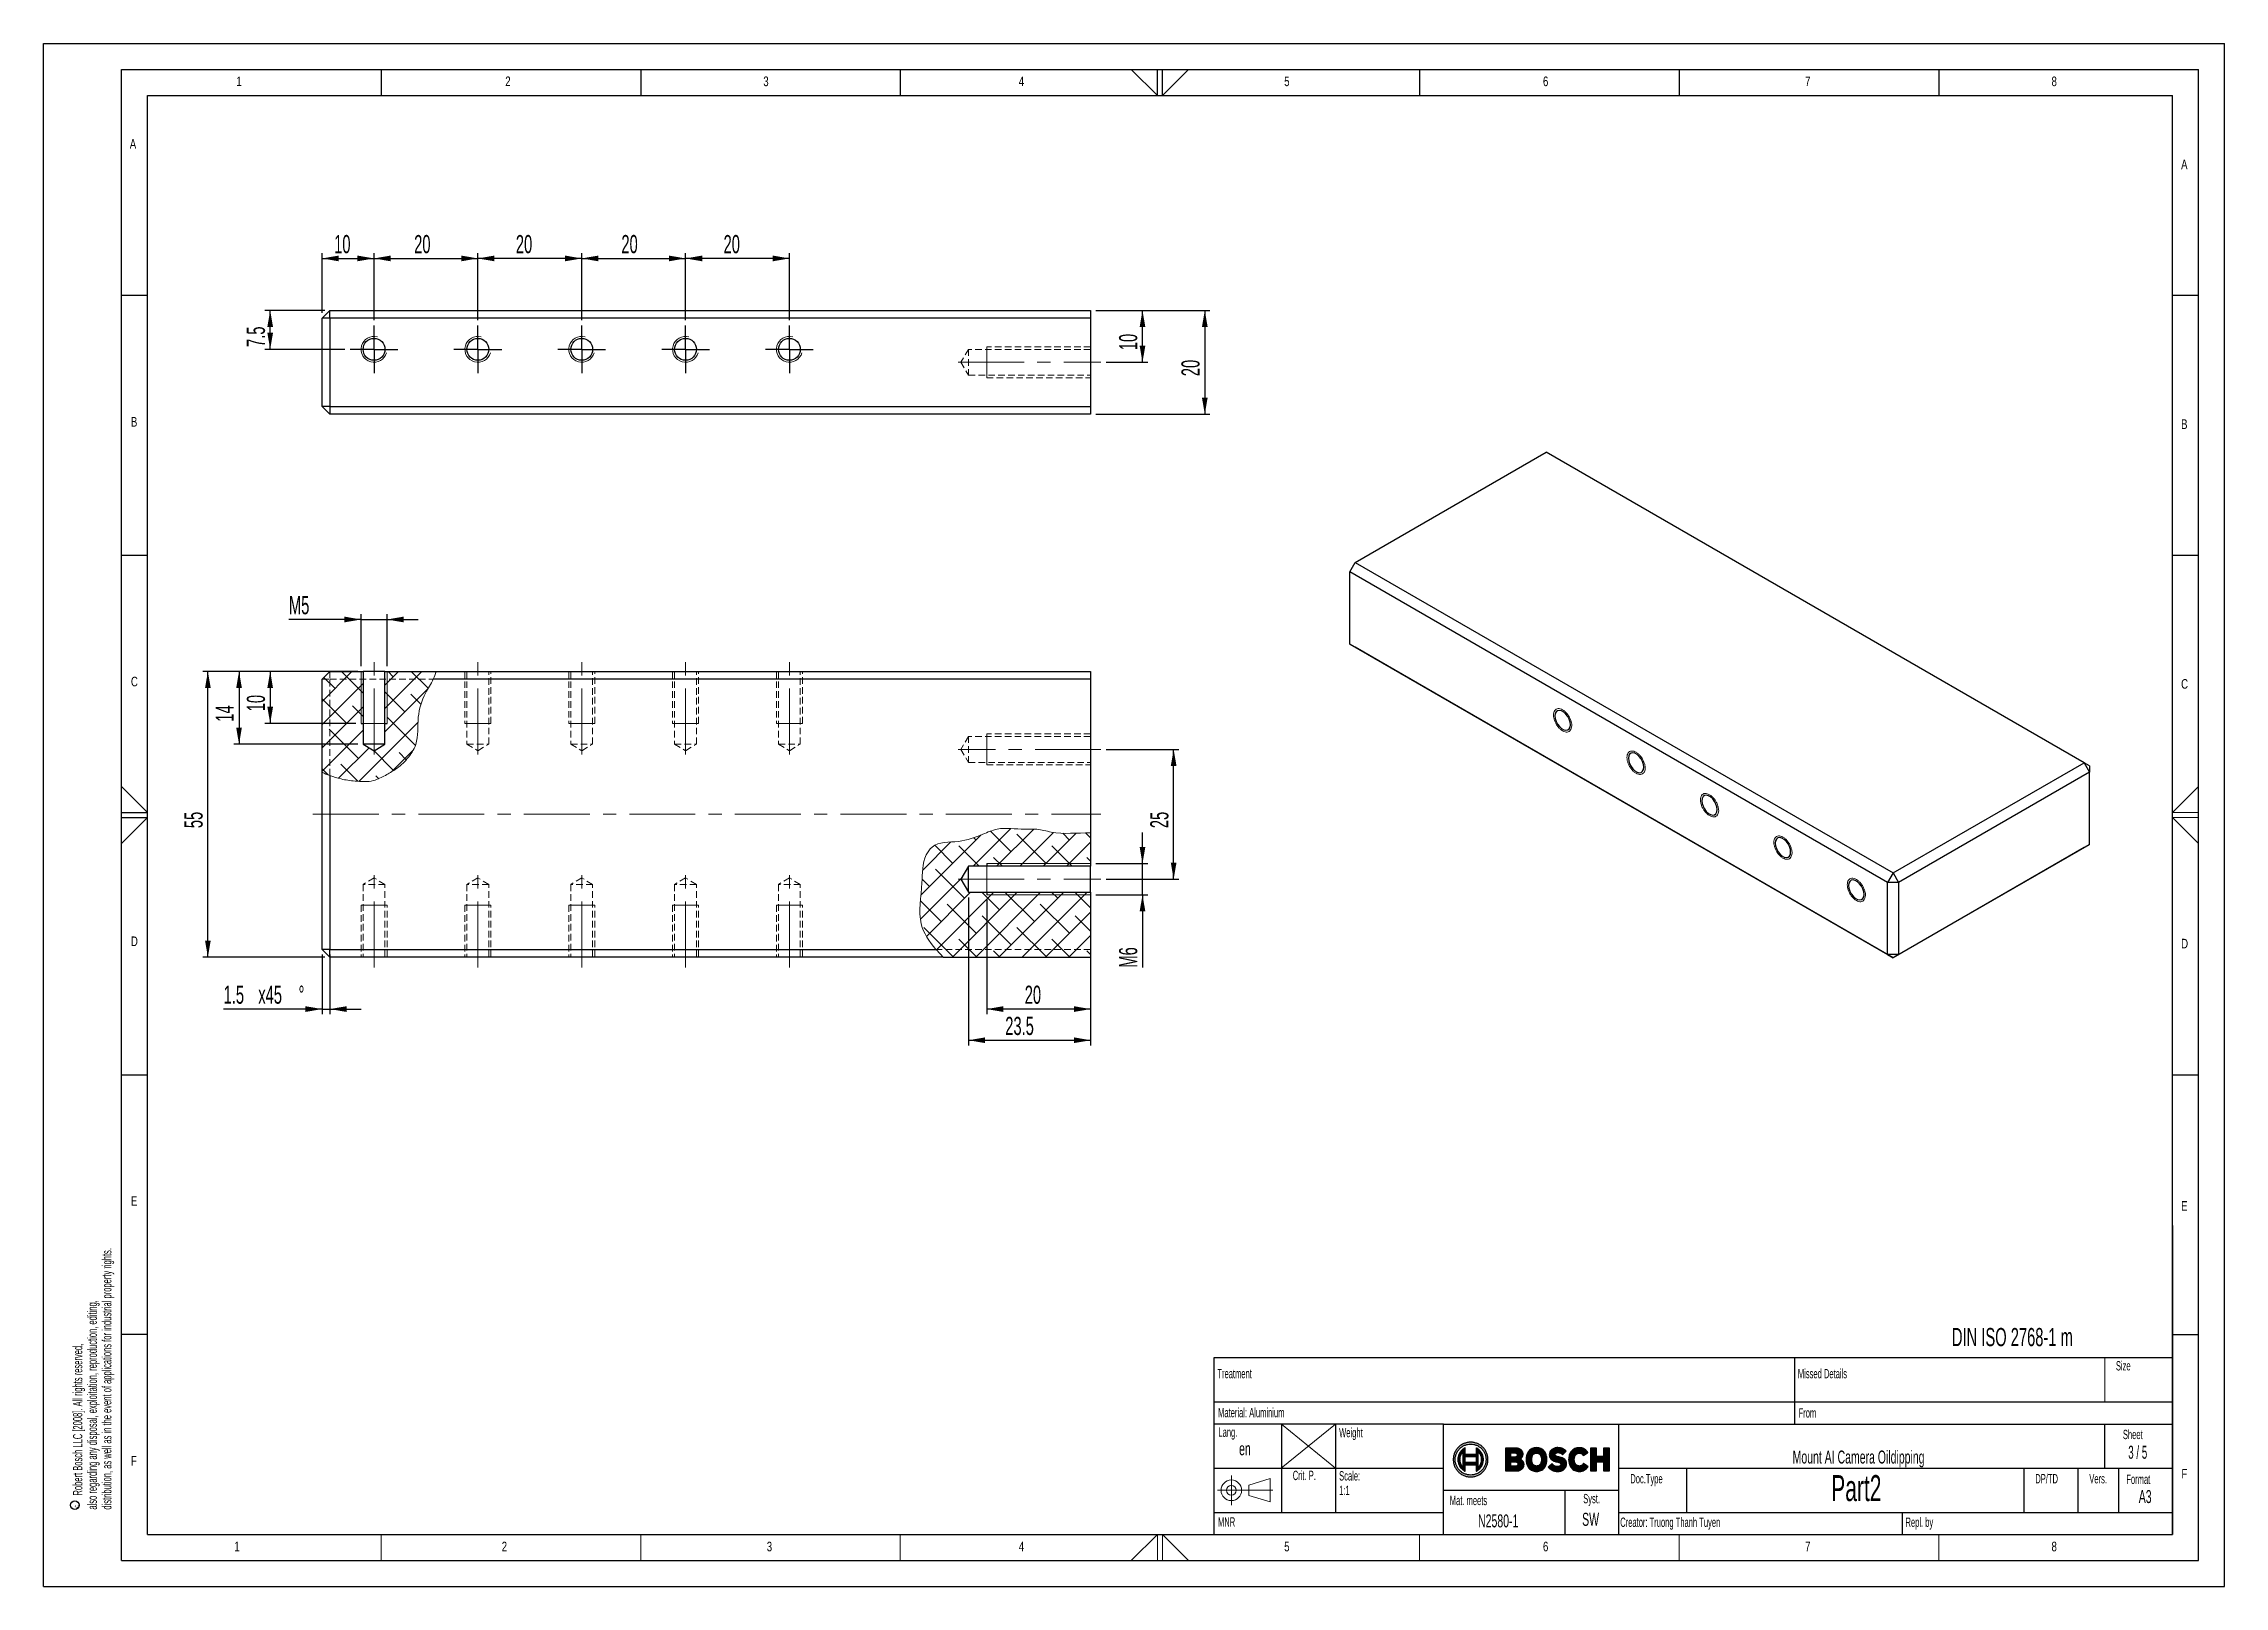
# Paper-space layout 'Sheet3' of a CAD drawing. Header units: millimetres. Extents: x 0 to 420, y 0 to 297.
import ezdxf

# ---------------------------------------------------------------- set-up
doc = ezdxf.new("R2010")
doc.units = ezdxf.units.MM
doc.header["$PDSIZE"] = -1
doc.linetypes.add('CENTERX2', pattern=[20.32, 12.7, -2.54, 2.54, -2.54])
doc.linetypes.add('HIDDEN', pattern=[1.905, 1.27, -0.635])
doc.layers.add('FORMAT', color=7, linetype='Continuous')
doc.layers.add('SLD-0', color=7, linetype='Continuous')
doc.styles.add('SLDTEXTSTYLE0', font='TXT', dxfattribs={"width": 0.75})
doc.styles.add('SLDTEXTSTYLE1', font='TXT', dxfattribs={"width": 0.605})
doc.styles.add('SLDTEXTSTYLE2', font='TXT', dxfattribs={"width": 0.563})
doc.dimstyles.new('SLDDIMSTYLE0', dxfattribs={"dimtxt": 3.5, "dimasz": 3.2, "dimexe": 0, "dimexo": 0.0625, "dimgap": 0.875, "dimtad": 1, "dimdec": 1, "dimrnd": 1e-09, "dimzin": 12, "dimdsep": 46, "dimtxsty": 'SLDTEXTSTYLE1', "dimsah": 1, "dimcen": 0.09, "dimadec": 0, "dimazin": 3, "dimtfac": 1, "dimtdec": 1, "dimtofl": 0, "dimtmove": 0, "dimatfit": 3, "dimfxl": 0, "dimfrac": 2, "dimtolj": 1, "dimtzin": 12, "dimarcsym": 0})
doc.dimstyles.new('SLDDIMSTYLE1', dxfattribs={"dimtxt": 3.5, "dimasz": 3.2, "dimexe": 0, "dimexo": 0.0625, "dimgap": 0.875, "dimtad": 1, "dimdec": 1, "dimrnd": 1e-09, "dimzin": 12, "dimdsep": 46, "dimtxsty": 'SLDTEXTSTYLE1', "dimsah": 1, "dimcen": 0.09, "dimadec": 0, "dimazin": 3, "dimtfac": 1, "dimtdec": 1, "dimtmove": 0, "dimatfit": 0, "dimfxl": 0, "dimfrac": 2, "dimtolj": 1, "dimtzin": 12, "dimarcsym": 0})

psp = doc.layouts.new('Sheet3')

# ---------------------------------------------------------------- texts
at = {"color": 7, "linetype": 'Continuous', "lineweight": 0, "insert": (297.94, 14.16), "char_height": 2.5, "attachment_point": 2, "style": 'SLDTEXTSTYLE1'}
psp.add_mtext('SW', dxfattribs=at)
at = {"layer": 'FORMAT'}
for s, insert, char_height, attachment_point, style in [('1', (37.12, 290.67), 1.85, 1, 'SLDTEXTSTYLE0'), ('2', (88.91, 290.67), 1.85, 1, 'SLDTEXTSTYLE0'), ('3', (138.61, 290.67), 1.85, 1, 'SLDTEXTSTYLE0'), ('4', (187.82, 290.67), 1.85, 1, 'SLDTEXTSTYLE0'), ('5', (238.93, 290.67), 1.85, 1, 'SLDTEXTSTYLE0'), ('6', (288.77, 290.67), 1.85, 1, 'SLDTEXTSTYLE0'), ('7', (339.25, 290.67), 1.85, 1, 'SLDTEXTSTYLE0'), ('8', (386.71, 290.67), 1.85, 1, 'SLDTEXTSTYLE0'), ('A', (16.6, 278.62), 1.85, 1, 'SLDTEXTSTYLE0'), ('A', (411.67, 274.67), 1.85, 1, 'SLDTEXTSTYLE0'), ('B', (16.82, 225.12), 1.85, 1, 'SLDTEXTSTYLE0'), ('B', (411.67, 224.67), 1.85, 1, 'SLDTEXTSTYLE0'), ('C', (16.82, 175.12), 1.85, 1, 'SLDTEXTSTYLE0'), ('C', (411.67, 174.67), 1.85, 1, 'SLDTEXTSTYLE0'), ('D', (16.82, 125.12), 1.85, 1, 'SLDTEXTSTYLE0'), ('D', (411.67, 124.67), 1.85, 1, 'SLDTEXTSTYLE0'), ('E', (16.82, 75.12), 1.85, 1, 'SLDTEXTSTYLE0'), ('E', (411.67, 74.16), 1.85, 1, 'SLDTEXTSTYLE0'), ('Size', (399.11, 43.37), 1.8, 1, 'SLDTEXTSTYLE1'), ('Treatment', (226.06, 41.86), 1.8, 1, 'SLDTEXTSTYLE1'), ('Missed Details', (337.86, 41.86), 1.8, 1, 'SLDTEXTSTYLE1'), ('Material: Aluminium', (226.2, 34.35), 1.8, 1, 'SLDTEXTSTYLE1'), ('From', (338, 34.3), 1.8, 1, 'SLDTEXTSTYLE1'), ('Lang.', (226.26, 30.59), 1.8, 1, 'SLDTEXTSTYLE1'), ('Weight', (249.51, 30.5), 1.8, 1, 'SLDTEXTSTYLE1'), ('Sheet', (400.46, 30.15), 1.8, 1, 'SLDTEXTSTYLE1'), ('Mount AI Camera Oildipping', (349.55, 26.15), 2.5, 2, 'SLDTEXTSTYLE1'), ('3 / 5', (403.32, 27.07), 2.5, 2, 'SLDTEXTSTYLE2'), ('F', (16.82, 25.12), 1.85, 1, 'SLDTEXTSTYLE0'), ('Crit. P.', (240.58, 22.26), 1.8, 1, 'SLDTEXTSTYLE1'), ('Scale:', (249.51, 22.18), 1.8, 1, 'SLDTEXTSTYLE1'), ('Doc.Type', (305.59, 21.63), 1.8, 1, 'SLDTEXTSTYLE1'), ('Part2', (349.12, 21.42), 5, 2, 'SLDTEXTSTYLE1'), ('DP/TD', (383.59, 21.63), 1.8, 1, 'SLDTEXTSTYLE1'), ('Vers.', (393.99, 21.63), 1.8, 1, 'SLDTEXTSTYLE1'), ('Format', (401.12, 21.53), 1.8, 1, 'SLDTEXTSTYLE1'), ('F', (411.73, 22.62), 1.85, 1, 'SLDTEXTSTYLE0'), ('1:1', (249.51, 19.38), 1.8, 1, 'SLDTEXTSTYLE1'), ('Mat. meets', (270.82, 17.44), 1.8, 1, 'SLDTEXTSTYLE1'), ('Syst.', (298.14, 17.8), 1.8, 2, 'SLDTEXTSTYLE1'), ('A3', (404.75, 18.54), 2.5, 2, 'SLDTEXTSTYLE1'), ('MNR', (226.18, 13.3), 1.8, 1, 'SLDTEXTSTYLE1'), ('N2580-1', (276.27, 13.86), 2.5, 1, 'SLDTEXTSTYLE1'), ('Creator: Truong Thanh Tuyen', (303.65, 13.25), 1.8, 1, 'SLDTEXTSTYLE1'), ('Repl. by', (358.59, 13.26), 1.8, 1, 'SLDTEXTSTYLE1'), ('1', (36.73, 8.6), 1.85, 1, 'SLDTEXTSTYLE0'), ('2', (88.23, 8.6), 1.85, 1, 'SLDTEXTSTYLE0'), ('3', (139.28, 8.6), 1.85, 1, 'SLDTEXTSTYLE0'), ('4', (187.82, 8.6), 1.85, 1, 'SLDTEXTSTYLE0'), ('5', (238.93, 8.6), 1.85, 1, 'SLDTEXTSTYLE0'), ('6', (288.77, 8.6), 1.85, 1, 'SLDTEXTSTYLE0'), ('7', (339.25, 8.6), 1.85, 1, 'SLDTEXTSTYLE0'), ('8', (386.71, 8.6), 1.85, 1, 'SLDTEXTSTYLE0')]:
    psp.add_mtext(s, dxfattribs=dict(at, insert=insert, char_height=char_height, attachment_point=attachment_point, style=style))
at = {"layer": 'SLD-0', "char_height": 1.8, "attachment_point": 1, "rotation": 90, "style": 'SLDTEXTSTYLE1'}
for s, insert in [('distribution, as well as in the event of applications for industrial property rights.', (11.26, 14.78)), ('also regarding any disposal, exploitation, reproduction, editing,', (8.46, 14.78)), ('Robert Bosch LLC [2008]. All rights reserved,', (5.66, 17.48))]:
    psp.add_mtext(s, dxfattribs=dict(at, insert=insert))
at = {"layer": 'SLD-0', "attachment_point": 1, "style": 'SLDTEXTSTYLE1'}
for s, insert, char_height in [('DIN ISO 2768-1 m', (367.53, 49.75), 3.5), ('en', (230.24, 27.74), 2.5)]:
    psp.add_mtext(s, dxfattribs=dict(at, insert=insert, char_height=char_height))

# ---------------------------------------------------------------- blocks, each defined once
blk = doc.blocks.new('Bosch_logo_2')
at = {"linetype": 'Continuous'}
h = blk.add_hatch(color=7, dxfattribs=at)
edge = h.paths.add_edge_path(flags=0)
edge.add_spline(control_points=[(-19.09, 0.83), (-19.25, 0.83), (-19.57, 0.79), (-20.03, 0.65), (-20.44, 0.43), (-20.79, 0.14), (-21.09, -0.22), (-21.31, -0.63), (-21.45, -1.08), (-21.48, -1.4), (-21.48, -1.56)], knot_values=[1, 1, 1, 1, 1.129143, 1.254452, 1.377674, 1.5, 1.622326, 1.745548, 1.870857, 2, 2, 2, 2], weights=[1, 1, 1, 1, 1, 1, 1, 1, 1, 1, 1], degree=3, periodic=0)
edge.add_spline(control_points=[(-21.48, -1.56), (-21.48, -1.72), (-21.45, -2.04), (-21.31, -2.49), (-21.09, -2.9), (-20.79, -3.26), (-20.44, -3.55), (-20.03, -3.77), (-19.57, -3.91), (-19.25, -3.95), (-19.09, -3.95)], knot_values=[2, 2, 2, 2, 2.129137, 2.254443, 2.377665, 2.499992, 2.62232, 2.745544, 2.870855, 3, 3, 3, 3], weights=[1, 1, 1, 1, 1, 1, 1, 1, 1, 1, 1], degree=3, periodic=0)
edge.add_spline(control_points=[(-19.09, -3.95), (-18.93, -3.95), (-18.61, -3.91), (-18.16, -3.77), (-17.75, -3.55), (-17.4, -3.26), (-17.1, -2.9), (-16.88, -2.49), (-16.74, -2.04), (-16.71, -1.72), (-16.71, -1.56)], knot_values=[3, 3, 3, 3, 3.129141, 3.254451, 3.377676, 3.500005, 3.622334, 3.745557, 3.870864, 4, 4, 4, 4], weights=[1, 1, 1, 1, 1, 1, 1, 1, 1, 1, 1], degree=3, periodic=0)
edge.add_spline(control_points=[(-16.71, -1.56), (-16.71, -1.4), (-16.74, -1.08), (-16.88, -0.63), (-17.1, -0.22), (-17.4, 0.14), (-17.75, 0.43), (-18.16, 0.65), (-18.61, 0.79), (-18.93, 0.83), (-19.09, 0.83)], knot_values=[0, 0, 0, 0, 0.129143, 0.254454, 0.377677, 0.500004, 0.622331, 0.745553, 0.870861, 1, 1, 1, 1], weights=[1, 1, 1, 1, 1, 1, 1, 1, 1, 1, 1], degree=3, periodic=0)
edge = h.paths.add_edge_path(flags=0)
edge.add_spline(control_points=[(-19.09, -3.69), (-19.24, -3.69), (-19.52, -3.66), (-19.92, -3.53), (-20.29, -3.33), (-20.61, -3.07), (-20.87, -2.75), (-21.07, -2.39), (-21.19, -1.99), (-21.22, -1.7), (-21.22, -1.56)], knot_values=[2, 2, 2, 2, 2.129015, 2.2543, 2.377579, 2.500005, 2.62243, 2.745707, 2.870989, 3, 3, 3, 3], weights=[1, 1, 1, 1, 1, 1, 1, 1, 1, 1, 1], degree=3, periodic=0)
edge.add_spline(control_points=[(-21.22, -1.56), (-21.22, -1.42), (-21.19, -1.13), (-21.07, -0.73), (-20.87, -0.37), (-20.61, -0.05), (-20.29, 0.21), (-19.92, 0.41), (-19.52, 0.54), (-19.24, 0.57), (-19.09, 0.57)], knot_values=[3, 3, 3, 3, 3.129013, 3.254297, 3.377574, 3.5, 3.622425, 3.745703, 3.870987, 4, 4, 4, 4], weights=[1, 1, 1, 1, 1, 1, 1, 1, 1, 1, 1], degree=3, periodic=0)
edge.add_spline(control_points=[(-19.09, 0.57), (-18.95, 0.57), (-18.67, 0.54), (-18.26, 0.41), (-17.9, 0.21), (-17.58, -0.05), (-17.32, -0.37), (-17.12, -0.73), (-17, -1.13), (-16.97, -1.42), (-16.97, -1.56)], knot_values=[0, 0, 0, 0, 0.129013, 0.254297, 0.377575, 0.5, 0.622426, 0.745703, 0.870987, 1, 1, 1, 1], weights=[1, 1, 1, 1, 1, 1, 1, 1, 1, 1, 1], degree=3, periodic=0)
edge.add_spline(control_points=[(-16.97, -1.56), (-16.97, -1.7), (-17, -1.99), (-17.12, -2.39), (-17.32, -2.75), (-17.58, -3.07), (-17.9, -3.33), (-18.26, -3.53), (-18.67, -3.66), (-18.95, -3.69), (-19.09, -3.69)], knot_values=[1, 1, 1, 1, 1.129011, 1.254293, 1.377569, 1.499994, 1.62242, 1.745698, 1.870984, 2, 2, 2, 2], weights=[1, 1, 1, 1, 1, 1, 1, 1, 1, 1, 1], degree=3, periodic=0)
h = blk.add_hatch(color=7, dxfattribs=at)
edge = h.paths.add_edge_path(flags=0)
edge.add_spline(control_points=[(-17.34, -1.56), (-17.34, -1.48), (-17.35, -1.33), (-17.39, -1.1), (-17.47, -0.88), (-17.57, -0.67), (-17.69, -0.48), (-17.84, -0.3), (-18.01, -0.15), (-18.18, -0.03), (-18.29, 0.03), (-18.33, 0.05)], knot_values=[1, 1, 1, 1, 1.11875, 1.235358, 1.350638, 1.465346, 1.580206, 1.695924, 1.81322, 1.932843, 2, 2, 2, 2], weights=[1, 1, 1, 1, 1, 1, 1, 1, 1, 1, 1, 1], degree=3, periodic=0)
edge.add_line((-18.33, 0.05), (-18.33, -0.85))
edge.add_line((-18.33, -0.85), (-19.86, -0.85))
edge.add_line((-19.86, -0.85), (-19.86, 0.05))
edge.add_spline(control_points=[(-19.86, 0.05), (-19.9, 0.03), (-20.01, -0.03), (-20.17, -0.15), (-20.35, -0.31), (-20.5, -0.48), (-20.62, -0.67), (-20.72, -0.88), (-20.79, -1.1), (-20.84, -1.33), (-20.85, -1.48), (-20.85, -1.56)], knot_values=[5, 5, 5, 5, 5.067081, 5.186743, 5.3041, 5.419866, 5.534741, 5.649429, 5.764667, 5.88124, 6, 6, 6, 6], weights=[1, 1, 1, 1, 1, 1, 1, 1, 1, 1, 1, 1], degree=3, periodic=0)
edge.add_spline(control_points=[(-20.85, -1.56), (-20.85, -1.64), (-20.84, -1.79), (-20.79, -2.02), (-20.72, -2.24), (-20.62, -2.44), (-20.5, -2.64), (-20.35, -2.81), (-20.17, -2.97), (-20.01, -3.09), (-19.9, -3.15), (-19.86, -3.17)], knot_values=[6, 6, 6, 6, 6.118545, 6.23462, 6.349211, 6.463277, 6.577752, 6.693544, 6.811542, 6.932619, 7, 7, 7, 7], weights=[1, 1, 1, 1, 1, 1, 1, 1, 1, 1, 1, 1], degree=3, periodic=0)
edge.add_line((-19.86, -3.17), (-19.86, -2.27))
edge.add_line((-19.86, -2.27), (-18.33, -2.27))
edge.add_line((-18.33, -2.27), (-18.33, -3.17))
edge.add_spline(control_points=[(-18.33, -3.17), (-18.29, -3.15), (-18.18, -3.09), (-18.01, -2.97), (-17.84, -2.82), (-17.69, -2.64), (-17.57, -2.45), (-17.47, -2.24), (-17.39, -2.02), (-17.35, -1.79), (-17.34, -1.64), (-17.34, -1.56)], knot_values=[0, 0, 0, 0, 0.067062, 0.186788, 0.304137, 0.419867, 0.534708, 0.649384, 0.764633, 0.881229, 1, 1, 1, 1], weights=[1, 1, 1, 1, 1, 1, 1, 1, 1, 1, 1, 1], degree=3, periodic=0)
edge = h.paths.add_edge_path(flags=0)
edge.add_spline(control_points=[(-20.15, -2.61), (-20.21, -2.55), (-20.32, -2.4), (-20.46, -2.15), (-20.54, -1.86), (-20.56, -1.66), (-20.56, -1.56)], knot_values=[0, 0, 0, 0, 0.230716, 0.485534, 0.740848, 1, 1, 1, 1], weights=[1, 1, 1, 1, 1, 1, 1], degree=3, periodic=0)
edge.add_spline(control_points=[(-20.56, -1.56), (-20.56, -1.46), (-20.54, -1.26), (-20.46, -0.97), (-20.32, -0.72), (-20.21, -0.57), (-20.15, -0.51)], knot_values=[1, 1, 1, 1, 1.258923, 1.514213, 1.769137, 2, 2, 2, 2], weights=[1, 1, 1, 1, 1, 1, 1], degree=3, periodic=0)
edge.add_line((-20.15, -0.51), (-20.15, -2.61))
h.paths.add_polyline_path([(-18.33, -1.14), (-18.33, -1.98), (-19.86, -1.98), (-19.86, -1.14)], flags=0)
edge = h.paths.add_edge_path(flags=0)
edge.add_spline(control_points=[(-17.63, -1.56), (-17.63, -1.66), (-17.65, -1.86), (-17.73, -2.15), (-17.86, -2.4), (-17.98, -2.55), (-18.04, -2.61)], knot_values=[1, 1, 1, 1, 1.259119, 1.514406, 1.769207, 2, 2, 2, 2], weights=[1, 1, 1, 1, 1, 1, 1], degree=3, periodic=0)
edge.add_line((-18.04, -2.61), (-18.04, -0.51))
edge.add_spline(control_points=[(-18.04, -0.51), (-17.98, -0.57), (-17.86, -0.72), (-17.73, -0.97), (-17.65, -1.26), (-17.63, -1.46), (-17.63, -1.56)], knot_values=[0, 0, 0, 0, 0.23094, 0.485847, 0.74111, 1, 1, 1, 1], weights=[1, 1, 1, 1, 1, 1, 1], degree=3, periodic=0)
h = blk.add_hatch(color=7, dxfattribs=at)
edge = h.paths.add_edge_path(flags=0)
edge.add_line((-14.32, 0), (-14.32, -3.12))
edge.add_line((-14.32, -3.12), (-12.72, -3.12))
edge.add_spline(control_points=[(-12.72, -3.12), (-12.66, -3.12), (-12.54, -3.11), (-12.36, -3.07), (-12.2, -2.99), (-12.05, -2.89), (-11.92, -2.76), (-11.82, -2.61), (-11.76, -2.44), (-11.75, -2.32), (-11.75, -2.25)], knot_values=[1, 1, 1, 1, 1.126298, 1.252075, 1.376857, 1.500279, 1.622498, 1.744628, 1.86913, 2, 2, 2, 2], weights=[1, 1, 1, 1, 1, 1, 1, 1, 1, 1, 1], degree=3, periodic=0)
edge.add_spline(control_points=[(-11.75, -2.25), (-11.75, -1.88), (-11.95, -1.62), (-12.32, -1.5)], knot_values=[2, 2, 2, 2, 3, 3, 3, 3], weights=[1, 1, 1, 1], degree=3, periodic=0)
edge.add_spline(control_points=[(-12.32, -1.5), (-12.05, -1.39), (-11.88, -1.15), (-11.88, -0.86)], knot_values=[3, 3, 3, 3, 4, 4, 4, 4], weights=[1, 1, 1, 1], degree=3, periodic=0)
edge.add_spline(control_points=[(-11.88, -0.86), (-11.88, -0.79), (-11.9, -0.66), (-11.95, -0.48), (-12.04, -0.33), (-12.16, -0.21), (-12.3, -0.11), (-12.44, -0.06), (-12.56, -0.03), (-12.69, -0.01), (-12.79, 0), (-12.86, 0)], knot_values=[4, 4, 4, 4, 4.138726, 4.263614, 4.380196, 4.493995, 4.609834, 4.731357, 4.795091, 4.861041, 5, 5, 5, 5], weights=[1, 1, 1, 1, 1, 1, 1, 1, 1, 1, 1, 1], degree=3, periodic=0)
edge.add_line((-12.86, 0), (-14.32, 0))
edge = h.paths.add_edge_path(flags=0)
edge.add_line((-12.99, -1.23), (-13.55, -1.23))
edge.add_line((-13.55, -1.23), (-13.55, -0.65))
edge.add_line((-13.55, -0.65), (-12.98, -0.65))
edge.add_spline(control_points=[(-12.98, -0.65), (-12.94, -0.65), (-12.88, -0.66), (-12.81, -0.7), (-12.76, -0.73), (-12.73, -0.78), (-12.7, -0.83), (-12.68, -0.88), (-12.68, -0.93), (-12.68, -0.95)], knot_values=[0, 0, 0, 0, 0.262903, 0.383932, 0.501607, 0.619042, 0.739321, 0.865393, 1, 1, 1, 1], weights=[1, 1, 1, 1, 1, 1, 1, 1, 1, 1], degree=3, periodic=0)
edge.add_spline(control_points=[(-12.68, -0.95), (-12.68, -0.98), (-12.7, -1.05), (-12.75, -1.13), (-12.81, -1.18), (-12.86, -1.21), (-12.92, -1.23), (-12.97, -1.23), (-12.99, -1.23)], knot_values=[1, 1, 1, 1, 1.223799, 1.457178, 1.580002, 1.709138, 1.847774, 2, 2, 2, 2], weights=[1, 1, 1, 1, 1, 1, 1, 1, 1], degree=3, periodic=0)
edge = h.paths.add_edge_path(flags=0)
edge.add_line((-12.98, -2.47), (-13.55, -2.47))
edge.add_line((-13.55, -2.47), (-13.55, -1.86))
edge.add_line((-13.55, -1.86), (-12.99, -1.86))
edge.add_spline(control_points=[(-12.99, -1.86), (-12.96, -1.86), (-12.9, -1.86), (-12.81, -1.88), (-12.74, -1.91), (-12.68, -1.94), (-12.64, -1.99), (-12.6, -2.04), (-12.58, -2.1), (-12.58, -2.14), (-12.58, -2.16)], knot_values=[4, 4, 4, 4, 4.169584, 4.318204, 4.44921, 4.566675, 4.675402, 4.780628, 4.887411, 5, 5, 5, 5], weights=[1, 1, 1, 1, 1, 1, 1, 1, 1, 1, 1], degree=3, periodic=0)
edge.add_spline(control_points=[(-12.58, -2.16), (-12.58, -2.19), (-12.58, -2.24), (-12.61, -2.31), (-12.64, -2.36), (-12.69, -2.41), (-12.75, -2.44), (-12.82, -2.46), (-12.9, -2.47), (-12.95, -2.47), (-12.98, -2.47)], knot_values=[0, 0, 0, 0, 0.13693, 0.257262, 0.368703, 0.4789, 0.594051, 0.71818, 0.853308, 1, 1, 1, 1], weights=[1, 1, 1, 1, 1, 1, 1, 1, 1, 1, 1], degree=3, periodic=0)
h = blk.add_hatch(color=7, dxfattribs=at)
edge = h.paths.add_edge_path(flags=0)
edge.add_spline(control_points=[(-8.59, -1.56), (-8.59, -1.34), (-8.63, -1.02), (-8.79, -0.64), (-8.96, -0.39), (-9.16, -0.19), (-9.42, -0.04), (-9.71, 0.06), (-9.92, 0.08), (-10.02, 0.08)], knot_values=[3, 3, 3, 3, 3.265622, 3.38947, 3.508778, 3.625817, 3.743834, 3.866982, 4, 4, 4, 4], weights=[1, 1, 1, 1, 1, 1, 1, 1, 1, 1], degree=3, periodic=0)
edge.add_spline(control_points=[(-10.02, 0.08), (-10.13, 0.08), (-10.34, 0.06), (-10.63, -0.04), (-10.88, -0.19), (-11.09, -0.39), (-11.26, -0.64), (-11.37, -0.92), (-11.45, -1.23), (-11.46, -1.45), (-11.46, -1.56)], knot_values=[0, 0, 0, 0, 0.132442, 0.255308, 0.373253, 0.490335, 0.609715, 0.733608, 0.863424, 1, 1, 1, 1], weights=[1, 1, 1, 1, 1, 1, 1, 1, 1, 1, 1], degree=3, periodic=0)
edge.add_spline(control_points=[(-11.46, -1.56), (-11.46, -1.67), (-11.45, -1.89), (-11.37, -2.2), (-11.26, -2.48), (-11.09, -2.73), (-10.88, -2.93), (-10.63, -3.08), (-10.34, -3.18), (-10.13, -3.2), (-10.02, -3.2)], knot_values=[1, 1, 1, 1, 1.137058, 1.267067, 1.390939, 1.510171, 1.627062, 1.744845, 1.867609, 2, 2, 2, 2], weights=[1, 1, 1, 1, 1, 1, 1, 1, 1, 1, 1], degree=3, periodic=0)
edge.add_spline(control_points=[(-10.02, -3.2), (-9.92, -3.2), (-9.71, -3.18), (-9.42, -3.08), (-9.16, -2.93), (-8.96, -2.73), (-8.79, -2.48), (-8.63, -2.1), (-8.59, -1.78), (-8.59, -1.56)], knot_values=[2, 2, 2, 2, 2.132959, 2.256002, 2.373854, 2.490704, 2.609866, 2.733695, 3, 3, 3, 3], weights=[1, 1, 1, 1, 1, 1, 1, 1, 1, 1], degree=3, periodic=0)
edge = h.paths.add_edge_path(flags=0)
edge.add_spline(control_points=[(-10.02, -2.45), (-10.08, -2.45), (-10.18, -2.44), (-10.32, -2.39), (-10.43, -2.3), (-10.53, -2.19), (-10.6, -2.06), (-10.65, -1.91), (-10.68, -1.74), (-10.69, -1.62), (-10.69, -1.56)], knot_values=[1, 1, 1, 1, 1.126022, 1.242054, 1.354766, 1.469608, 1.590236, 1.718578, 1.855252, 2, 2, 2, 2], weights=[1, 1, 1, 1, 1, 1, 1, 1, 1, 1, 1], degree=3, periodic=0)
edge.add_spline(control_points=[(-10.69, -1.56), (-10.69, -1.5), (-10.68, -1.38), (-10.65, -1.22), (-10.6, -1.07), (-10.53, -0.93), (-10.43, -0.82), (-10.32, -0.74), (-10.18, -0.68), (-10.08, -0.67), (-10.02, -0.67)], knot_values=[2, 2, 2, 2, 2.144038, 2.280288, 2.408454, 2.529112, 2.644145, 2.75716, 2.873562, 3, 3, 3, 3], weights=[1, 1, 1, 1, 1, 1, 1, 1, 1, 1, 1], degree=3, periodic=0)
edge.add_spline(control_points=[(-10.02, -0.67), (-9.97, -0.67), (-9.87, -0.68), (-9.73, -0.74), (-9.61, -0.82), (-9.52, -0.93), (-9.45, -1.07), (-9.39, -1.22), (-9.36, -1.38), (-9.36, -1.5), (-9.36, -1.56)], knot_values=[3, 3, 3, 3, 3.126334, 3.242884, 3.356143, 3.471378, 3.592113, 3.720206, 3.85625, 4, 4, 4, 4], weights=[1, 1, 1, 1, 1, 1, 1, 1, 1, 1, 1], degree=3, periodic=0)
edge.add_spline(control_points=[(-9.36, -1.56), (-9.36, -1.62), (-9.36, -1.74), (-9.39, -1.91), (-9.45, -2.06), (-9.52, -2.19), (-9.61, -2.3), (-9.73, -2.39), (-9.87, -2.44), (-9.97, -2.45), (-10.02, -2.45)], knot_values=[0, 0, 0, 0, 0.14446, 0.28093, 0.4092, 0.529906, 0.644952, 0.757909, 0.874086, 1, 1, 1, 1], weights=[1, 1, 1, 1, 1, 1, 1, 1, 1, 1, 1], degree=3, periodic=0)
h = blk.add_hatch(color=7, dxfattribs=at)
edge = h.paths.add_edge_path(flags=0)
edge.add_spline(control_points=[(-7.47, -0.89), (-7.47, -0.87), (-7.47, -0.82), (-7.44, -0.76), (-7.4, -0.71), (-7.35, -0.67), (-7.29, -0.64), (-7.21, -0.61), (-7.14, -0.6), (-7.09, -0.6)], knot_values=[5, 5, 5, 5, 5.135975, 5.259361, 5.378167, 5.497749, 5.620502, 5.746431, 6, 6, 6, 6], weights=[1, 1, 1, 1, 1, 1, 1, 1, 1, 1], degree=3, periodic=0)
edge.add_spline(control_points=[(-7.09, -0.6), (-7.03, -0.6), (-6.91, -0.62), (-6.73, -0.68), (-6.58, -0.77), (-6.49, -0.85), (-6.45, -0.89)], knot_values=[6, 6, 6, 6, 6.263489, 6.517535, 6.763897, 7, 7, 7, 7], weights=[1, 1, 1, 1, 1, 1, 1], degree=3, periodic=0)
edge.add_line((-6.45, -0.89), (-5.97, -0.41))
edge.add_spline(control_points=[(-5.97, -0.41), (-6.03, -0.34), (-6.16, -0.22), (-6.42, -0.06), (-6.74, 0.05), (-6.98, 0.08), (-7.11, 0.08)], knot_values=[8, 8, 8, 8, 8.207, 8.438239, 8.698654, 9, 9, 9, 9], weights=[1, 1, 1, 1, 1, 1, 1], degree=3, periodic=0)
edge.add_spline(control_points=[(-7.11, 0.08), (-7.26, 0.08), (-7.49, 0.05), (-7.76, -0.06), (-7.94, -0.18), (-8.08, -0.32), (-8.19, -0.49), (-8.25, -0.69), (-8.27, -0.83), (-8.27, -0.9)], knot_values=[9, 9, 9, 9, 9.27258, 9.397976, 9.517718, 9.634138, 9.750492, 9.870893, 10, 10, 10, 10], weights=[1, 1, 1, 1, 1, 1, 1, 1, 1, 1], degree=3, periodic=0)
edge.add_spline(control_points=[(-8.27, -0.9), (-8.27, -0.97), (-8.25, -1.1), (-8.2, -1.27), (-8.12, -1.42), (-8, -1.55), (-7.87, -1.66), (-7.72, -1.74), (-7.55, -1.8), (-7.43, -1.83), (-7.37, -1.85)], knot_values=[10, 10, 10, 10, 10.138816, 10.265029, 10.384301, 10.501512, 10.620219, 10.742508, 10.869169, 11, 11, 11, 11], weights=[1, 1, 1, 1, 1, 1, 1, 1, 1, 1, 1], degree=3, periodic=0)
edge.add_line((-7.37, -1.85), (-7.26, -1.87))
edge.add_spline(control_points=[(-7.26, -1.87), (-7.21, -1.88), (-7.12, -1.9), (-7, -1.93), (-6.91, -1.96), (-6.83, -2), (-6.77, -2.04), (-6.73, -2.09), (-6.7, -2.15), (-6.7, -2.19), (-6.7, -2.22)], knot_values=[12, 12, 12, 12, 12.202172, 12.372994, 12.515341, 12.632935, 12.731149, 12.818004, 12.904091, 13, 13, 13, 13], weights=[1, 1, 1, 1, 1, 1, 1, 1, 1, 1, 1], degree=3, periodic=0)
edge.add_spline(control_points=[(-6.7, -2.22), (-6.7, -2.24), (-6.7, -2.28), (-6.73, -2.34), (-6.77, -2.4), (-6.82, -2.44), (-6.88, -2.48), (-6.98, -2.52), (-7.06, -2.52), (-7.12, -2.52)], knot_values=[13, 13, 13, 13, 13.114587, 13.224515, 13.334602, 13.448979, 13.57083, 13.702431, 14, 14, 14, 14], weights=[1, 1, 1, 1, 1, 1, 1, 1, 1, 1], degree=3, periodic=0)
edge.add_spline(control_points=[(-7.12, -2.52), (-7.2, -2.52), (-7.35, -2.51), (-7.56, -2.43), (-7.75, -2.3), (-7.86, -2.19), (-7.91, -2.12)], knot_values=[14, 14, 14, 14, 14.244767, 14.486017, 14.734285, 15, 15, 15, 15], weights=[1, 1, 1, 1, 1, 1, 1], degree=3, periodic=0)
edge.add_line((-7.91, -2.12), (-8.41, -2.61))
edge.add_spline(control_points=[(-8.41, -2.61), (-8.34, -2.69), (-8.23, -2.81), (-8.06, -2.95), (-7.91, -3.03), (-7.75, -3.11), (-7.56, -3.16), (-7.34, -3.19), (-7.19, -3.2), (-7.11, -3.2)], knot_values=[0, 0, 0, 0, 0.216743, 0.327248, 0.441656, 0.562716, 0.693711, 0.838238, 1, 1, 1, 1], weights=[1, 1, 1, 1, 1, 1, 1, 1, 1, 1], degree=3, periodic=0)
edge.add_spline(control_points=[(-7.11, -3.2), (-6.97, -3.2), (-6.74, -3.17), (-6.47, -3.06), (-6.28, -2.95), (-6.13, -2.81), (-6, -2.63), (-5.92, -2.42), (-5.9, -2.26), (-5.9, -2.18)], knot_values=[1, 1, 1, 1, 1.24959, 1.37341, 1.495138, 1.615303, 1.736226, 1.862349, 2, 2, 2, 2], weights=[1, 1, 1, 1, 1, 1, 1, 1, 1, 1], degree=3, periodic=0)
edge.add_spline(control_points=[(-5.9, -2.18), (-5.9, -2.1), (-5.91, -1.98), (-5.95, -1.83), (-5.99, -1.74), (-6.04, -1.66), (-6.11, -1.56), (-6.22, -1.46), (-6.38, -1.38), (-6.55, -1.31), (-6.72, -1.26), (-6.83, -1.24), (-6.89, -1.23)], knot_values=[2, 2, 2, 2, 2.16118, 2.231758, 2.297422, 2.359501, 2.419204, 2.535141, 2.650814, 2.767864, 2.885189, 3, 3, 3, 3], weights=[1, 1, 1, 1, 1, 1, 1, 1, 1, 1, 1, 1, 1], degree=3, periodic=0)
edge.add_line((-6.89, -1.23), (-7, -1.2))
edge.add_spline(control_points=[(-7, -1.2), (-7.03, -1.2), (-7.09, -1.18), (-7.18, -1.16), (-7.26, -1.13), (-7.33, -1.1), (-7.39, -1.06), (-7.44, -1.01), (-7.47, -0.96), (-7.47, -0.91), (-7.47, -0.89)], knot_values=[4, 4, 4, 4, 4.160942, 4.311658, 4.450355, 4.576022, 4.689082, 4.79245, 4.892708, 5, 5, 5, 5], weights=[1, 1, 1, 1, 1, 1, 1, 1, 1, 1, 1], degree=3, periodic=0)
h = blk.add_hatch(color=7, dxfattribs=at)
edge = h.paths.add_edge_path(flags=0)
edge.add_spline(control_points=[(-4.84, -1.54), (-4.84, -1.48), (-4.83, -1.35), (-4.78, -1.17), (-4.72, -1.02), (-4.63, -0.9), (-4.53, -0.8), (-4.41, -0.73), (-4.28, -0.68), (-4.2, -0.67), (-4.15, -0.67)], knot_values=[6, 6, 6, 6, 6.161037, 6.306415, 6.439103, 6.561847, 6.677133, 6.787209, 6.894152, 7, 7, 7, 7], weights=[1, 1, 1, 1, 1, 1, 1, 1, 1, 1, 1], degree=3, periodic=0)
edge.add_spline(control_points=[(-4.15, -0.67), (-4.09, -0.67), (-4, -0.68), (-3.89, -0.72), (-3.81, -0.76), (-3.75, -0.82), (-3.67, -0.9), (-3.62, -0.97), (-3.59, -1.02)], knot_values=[7, 7, 7, 7, 7.267222, 7.388088, 7.505286, 7.622384, 7.742441, 8, 8, 8, 8], weights=[1, 1, 1, 1, 1, 1, 1, 1, 1], degree=3, periodic=0)
edge.add_line((-3.59, -1.02), (-2.95, -0.6))
edge.add_spline(control_points=[(-2.95, -0.6), (-2.99, -0.55), (-3.07, -0.44), (-3.2, -0.3), (-3.33, -0.18), (-3.48, -0.08), (-3.63, -0.01), (-3.86, 0.06), (-4.04, 0.07), (-4.16, 0.07)], knot_values=[9, 9, 9, 9, 9.141792, 9.273033, 9.396287, 9.514496, 9.630867, 9.748657, 10, 10, 10, 10], weights=[1, 1, 1, 1, 1, 1, 1, 1, 1, 1], degree=3, periodic=0)
edge.add_spline(control_points=[(-4.16, 0.07), (-4.27, 0.07), (-4.48, 0.05), (-4.78, -0.04), (-5.04, -0.2), (-5.25, -0.4), (-5.41, -0.64), (-5.53, -0.92), (-5.6, -1.22), (-5.61, -1.43), (-5.61, -1.54)], knot_values=[0, 0, 0, 0, 0.137202, 0.263004, 0.382389, 0.499709, 0.618319, 0.740481, 0.867503, 1, 1, 1, 1], weights=[1, 1, 1, 1, 1, 1, 1, 1, 1, 1, 1], degree=3, periodic=0)
edge.add_spline(control_points=[(-5.61, -1.54), (-5.61, -1.65), (-5.6, -1.88), (-5.52, -2.19), (-5.4, -2.48), (-5.23, -2.72), (-5.02, -2.93), (-4.77, -3.08), (-4.48, -3.18), (-4.27, -3.2), (-4.17, -3.2)], knot_values=[1, 1, 1, 1, 1.137733, 1.268688, 1.393811, 1.514396, 1.632307, 1.750157, 1.87136, 2, 2, 2, 2], weights=[1, 1, 1, 1, 1, 1, 1, 1, 1, 1, 1], degree=3, periodic=0)
edge.add_spline(control_points=[(-4.17, -3.2), (-4.09, -3.2), (-3.96, -3.19), (-3.76, -3.16), (-3.59, -3.11), (-3.44, -3.04), (-3.3, -2.94), (-3.17, -2.82), (-3.05, -2.68), (-2.97, -2.58), (-2.93, -2.52)], knot_values=[2, 2, 2, 2, 2.146769, 2.277507, 2.396986, 2.510414, 2.623051, 2.739689, 2.864302, 3, 3, 3, 3], weights=[1, 1, 1, 1, 1, 1, 1, 1, 1, 1, 1], degree=3, periodic=0)
edge.add_line((-2.93, -2.52), (-3.57, -2.09))
edge.add_spline(control_points=[(-3.57, -2.09), (-3.58, -2.12), (-3.61, -2.17), (-3.67, -2.24), (-3.72, -2.3), (-3.78, -2.35), (-3.86, -2.4), (-3.94, -2.43), (-4.03, -2.45), (-4.1, -2.45), (-4.13, -2.45)], knot_values=[4, 4, 4, 4, 4.128385, 4.250666, 4.368128, 4.483034, 4.598826, 4.720053, 4.851972, 5, 5, 5, 5], weights=[1, 1, 1, 1, 1, 1, 1, 1, 1, 1, 1], degree=3, periodic=0)
edge.add_spline(control_points=[(-4.13, -2.45), (-4.17, -2.45), (-4.26, -2.44), (-4.39, -2.4), (-4.51, -2.33), (-4.62, -2.23), (-4.71, -2.1), (-4.78, -1.94), (-4.83, -1.75), (-4.84, -1.61), (-4.84, -1.54)], knot_values=[5, 5, 5, 5, 5.100905, 5.204158, 5.311192, 5.424096, 5.545704, 5.679523, 5.82954, 6, 6, 6, 6], weights=[1, 1, 1, 1, 1, 1, 1, 1, 1, 1, 1], degree=3, periodic=0)
blk.add_hatch(color=7, dxfattribs=at).paths.add_polyline_path([(0, -3.12), (0, 0), (-0.82, 0), (-0.82, -1.15), (-1.77, -1.15), (-1.77, 0), (-2.59, 0), (-2.59, -3.12), (-1.77, -3.12), (-1.77, -1.89), (-0.82, -1.89), (-0.82, -3.12)], flags=0)
at = {"layer": 'SLD-0'}
for points, knots in [([(-19.09, 0.83), (-19.25, 0.83), (-19.57, 0.79), (-20.03, 0.65), (-20.44, 0.43), (-20.79, 0.14), (-21.09, -0.22), (-21.31, -0.63), (-21.45, -1.08), (-21.48, -1.4), (-21.48, -1.56)], [1, 1, 1, 1, 1.129143, 1.254452, 1.377674, 1.5, 1.622326, 1.745548, 1.870857, 2, 2, 2, 2]), ([(-21.22, -1.56), (-21.22, -1.42), (-21.19, -1.13), (-21.07, -0.73), (-20.87, -0.37), (-20.61, -0.05), (-20.29, 0.21), (-19.92, 0.41), (-19.52, 0.54), (-19.24, 0.57), (-19.09, 0.57)], [3, 3, 3, 3, 3.129013, 3.254297, 3.377574, 3.5, 3.622425, 3.745703, 3.870987, 4, 4, 4, 4]), ([(-19.86, 0.05), (-19.9, 0.03), (-20.01, -0.03), (-20.17, -0.15), (-20.35, -0.31), (-20.5, -0.48), (-20.62, -0.67), (-20.72, -0.88), (-20.79, -1.1), (-20.84, -1.33), (-20.85, -1.48), (-20.85, -1.56)], [5, 5, 5, 5, 5.067081, 5.186743, 5.3041, 5.419866, 5.534741, 5.649429, 5.764667, 5.88124, 6, 6, 6, 6]), ([(-16.71, -1.56), (-16.71, -1.4), (-16.74, -1.08), (-16.88, -0.63), (-17.1, -0.22), (-17.4, 0.14), (-17.75, 0.43), (-18.16, 0.65), (-18.61, 0.79), (-18.93, 0.83), (-19.09, 0.83)], [0, 0, 0, 0, 0.129143, 0.254454, 0.377677, 0.500004, 0.622331, 0.745553, 0.870861, 1, 1, 1, 1]), ([(-19.09, 0.57), (-18.95, 0.57), (-18.67, 0.54), (-18.26, 0.41), (-17.9, 0.21), (-17.58, -0.05), (-17.32, -0.37), (-17.12, -0.73), (-17, -1.13), (-16.97, -1.42), (-16.97, -1.56)], [0, 0, 0, 0, 0.129013, 0.254297, 0.377575, 0.5, 0.622426, 0.745703, 0.870987, 1, 1, 1, 1]), ([(-17.34, -1.56), (-17.34, -1.48), (-17.35, -1.33), (-17.39, -1.1), (-17.47, -0.88), (-17.57, -0.67), (-17.69, -0.48), (-17.84, -0.3), (-18.01, -0.15), (-18.18, -0.03), (-18.29, 0.03), (-18.33, 0.05)], [1, 1, 1, 1, 1.11875, 1.235358, 1.350638, 1.465346, 1.580206, 1.695924, 1.81322, 1.932843, 2, 2, 2, 2]), ([(-11.88, -0.86), (-11.88, -0.79), (-11.9, -0.66), (-11.95, -0.48), (-12.04, -0.33), (-12.16, -0.21), (-12.3, -0.11), (-12.44, -0.06), (-12.56, -0.03), (-12.69, -0.01), (-12.79, 0), (-12.86, 0)], [4, 4, 4, 4, 4.138726, 4.263614, 4.380196, 4.493995, 4.609834, 4.731357, 4.795091, 4.861041, 5, 5, 5, 5]), ([(-10.02, 0.08), (-10.13, 0.08), (-10.34, 0.06), (-10.63, -0.04), (-10.88, -0.19), (-11.09, -0.39), (-11.26, -0.64), (-11.37, -0.92), (-11.45, -1.23), (-11.46, -1.45), (-11.46, -1.56)], [0, 0, 0, 0, 0.132442, 0.255308, 0.373253, 0.490335, 0.609715, 0.733608, 0.863424, 1, 1, 1, 1]), ([(-8.59, -1.56), (-8.59, -1.34), (-8.63, -1.02), (-8.79, -0.64), (-8.96, -0.39), (-9.16, -0.19), (-9.42, -0.04), (-9.71, 0.06), (-9.92, 0.08), (-10.02, 0.08)], [3, 3, 3, 3, 3.265622, 3.38947, 3.508778, 3.625817, 3.743834, 3.866982, 4, 4, 4, 4]), ([(-7.11, 0.08), (-7.26, 0.08), (-7.49, 0.05), (-7.76, -0.06), (-7.94, -0.18), (-8.08, -0.32), (-8.19, -0.49), (-8.25, -0.69), (-8.27, -0.83), (-8.27, -0.9)], [9, 9, 9, 9, 9.27258, 9.397976, 9.517718, 9.634138, 9.750492, 9.870893, 10, 10, 10, 10]), ([(-5.97, -0.41), (-6.03, -0.34), (-6.16, -0.22), (-6.42, -0.06), (-6.74, 0.05), (-6.98, 0.08), (-7.11, 0.08)], [8, 8, 8, 8, 8.207, 8.438239, 8.698654, 9, 9, 9, 9]), ([(-4.16, 0.07), (-4.27, 0.07), (-4.48, 0.05), (-4.78, -0.04), (-5.04, -0.2), (-5.25, -0.4), (-5.41, -0.64), (-5.53, -0.92), (-5.6, -1.22), (-5.61, -1.43), (-5.61, -1.54)], [0, 0, 0, 0, 0.137202, 0.263004, 0.382389, 0.499709, 0.618319, 0.740481, 0.867503, 1, 1, 1, 1]), ([(-2.95, -0.6), (-2.99, -0.55), (-3.07, -0.44), (-3.2, -0.3), (-3.33, -0.18), (-3.48, -0.08), (-3.63, -0.01), (-3.86, 0.06), (-4.04, 0.07), (-4.16, 0.07)], [9, 9, 9, 9, 9.141792, 9.273033, 9.396287, 9.514496, 9.630867, 9.748657, 10, 10, 10, 10]), ([(-21.48, -1.56), (-21.48, -1.72), (-21.45, -2.04), (-21.31, -2.49), (-21.09, -2.9), (-20.79, -3.26), (-20.44, -3.55), (-20.03, -3.77), (-19.57, -3.91), (-19.25, -3.95), (-19.09, -3.95)], [2, 2, 2, 2, 2.129137, 2.254443, 2.377665, 2.499992, 2.62232, 2.745544, 2.870855, 3, 3, 3, 3]), ([(-19.09, -3.69), (-19.24, -3.69), (-19.52, -3.66), (-19.92, -3.53), (-20.29, -3.33), (-20.61, -3.07), (-20.87, -2.75), (-21.07, -2.39), (-21.19, -1.99), (-21.22, -1.7), (-21.22, -1.56)], [2, 2, 2, 2, 2.129015, 2.2543, 2.377579, 2.500005, 2.62243, 2.745707, 2.870989, 3, 3, 3, 3]), ([(-20.85, -1.56), (-20.85, -1.64), (-20.84, -1.79), (-20.79, -2.02), (-20.72, -2.24), (-20.62, -2.44), (-20.5, -2.64), (-20.35, -2.81), (-20.17, -2.97), (-20.01, -3.09), (-19.9, -3.15), (-19.86, -3.17)], [6, 6, 6, 6, 6.118545, 6.23462, 6.349211, 6.463277, 6.577752, 6.693544, 6.811542, 6.932619, 7, 7, 7, 7]), ([(-20.56, -1.56), (-20.56, -1.46), (-20.54, -1.26), (-20.46, -0.97), (-20.32, -0.72), (-20.21, -0.57), (-20.15, -0.51)], [1, 1, 1, 1, 1.258923, 1.514213, 1.769137, 2, 2, 2, 2]), ([(-20.15, -2.61), (-20.21, -2.55), (-20.32, -2.4), (-20.46, -2.15), (-20.54, -1.86), (-20.56, -1.66), (-20.56, -1.56)], [0, 0, 0, 0, 0.230716, 0.485534, 0.740848, 1, 1, 1, 1]), ([(-16.97, -1.56), (-16.97, -1.7), (-17, -1.99), (-17.12, -2.39), (-17.32, -2.75), (-17.58, -3.07), (-17.9, -3.33), (-18.26, -3.53), (-18.67, -3.66), (-18.95, -3.69), (-19.09, -3.69)], [1, 1, 1, 1, 1.129011, 1.254293, 1.377569, 1.499994, 1.62242, 1.745698, 1.870984, 2, 2, 2, 2]), ([(-19.09, -3.95), (-18.93, -3.95), (-18.61, -3.91), (-18.16, -3.77), (-17.75, -3.55), (-17.4, -3.26), (-17.1, -2.9), (-16.88, -2.49), (-16.74, -2.04), (-16.71, -1.72), (-16.71, -1.56)], [3, 3, 3, 3, 3.129141, 3.254451, 3.377676, 3.500005, 3.622334, 3.745557, 3.870864, 4, 4, 4, 4]), ([(-18.33, -3.17), (-18.29, -3.15), (-18.18, -3.09), (-18.01, -2.97), (-17.84, -2.82), (-17.69, -2.64), (-17.57, -2.45), (-17.47, -2.24), (-17.39, -2.02), (-17.35, -1.79), (-17.34, -1.64), (-17.34, -1.56)], [0, 0, 0, 0, 0.067062, 0.186788, 0.304137, 0.419867, 0.534708, 0.649384, 0.764633, 0.881229, 1, 1, 1, 1]), ([(-18.04, -0.51), (-17.98, -0.57), (-17.86, -0.72), (-17.73, -0.97), (-17.65, -1.26), (-17.63, -1.46), (-17.63, -1.56)], [0, 0, 0, 0, 0.23094, 0.485847, 0.74111, 1, 1, 1, 1]), ([(-17.63, -1.56), (-17.63, -1.66), (-17.65, -1.86), (-17.73, -2.15), (-17.86, -2.4), (-17.98, -2.55), (-18.04, -2.61)], [1, 1, 1, 1, 1.259119, 1.514406, 1.769207, 2, 2, 2, 2]), ([(-12.68, -0.95), (-12.68, -0.98), (-12.7, -1.05), (-12.75, -1.13), (-12.81, -1.18), (-12.86, -1.21), (-12.92, -1.23), (-12.97, -1.23), (-12.99, -1.23)], [1, 1, 1, 1, 1.223799, 1.457178, 1.580002, 1.709138, 1.847774, 2, 2, 2, 2]), ([(-12.99, -1.86), (-12.96, -1.86), (-12.9, -1.86), (-12.81, -1.88), (-12.74, -1.91), (-12.68, -1.94), (-12.64, -1.99), (-12.6, -2.04), (-12.58, -2.1), (-12.58, -2.14), (-12.58, -2.16)], [4, 4, 4, 4, 4.169584, 4.318204, 4.44921, 4.566675, 4.675402, 4.780628, 4.887411, 5, 5, 5, 5]), ([(-12.98, -0.65), (-12.94, -0.65), (-12.88, -0.66), (-12.81, -0.7), (-12.76, -0.73), (-12.73, -0.78), (-12.7, -0.83), (-12.68, -0.88), (-12.68, -0.93), (-12.68, -0.95)], [0, 0, 0, 0, 0.262903, 0.383932, 0.501607, 0.619042, 0.739321, 0.865393, 1, 1, 1, 1]), ([(-12.58, -2.16), (-12.58, -2.19), (-12.58, -2.24), (-12.61, -2.31), (-12.64, -2.36), (-12.69, -2.41), (-12.75, -2.44), (-12.82, -2.46), (-12.9, -2.47), (-12.95, -2.47), (-12.98, -2.47)], [0, 0, 0, 0, 0.13693, 0.257262, 0.368703, 0.4789, 0.594051, 0.71818, 0.853308, 1, 1, 1, 1]), ([(-12.72, -3.12), (-12.66, -3.12), (-12.54, -3.11), (-12.36, -3.07), (-12.2, -2.99), (-12.05, -2.89), (-11.92, -2.76), (-11.82, -2.61), (-11.76, -2.44), (-11.75, -2.32), (-11.75, -2.25)], [1, 1, 1, 1, 1.126298, 1.252075, 1.376857, 1.500279, 1.622498, 1.744628, 1.86913, 2, 2, 2, 2]), ([(-11.46, -1.56), (-11.46, -1.67), (-11.45, -1.89), (-11.37, -2.2), (-11.26, -2.48), (-11.09, -2.73), (-10.88, -2.93), (-10.63, -3.08), (-10.34, -3.18), (-10.13, -3.2), (-10.02, -3.2)], [1, 1, 1, 1, 1.137058, 1.267067, 1.390939, 1.510171, 1.627062, 1.744845, 1.867609, 2, 2, 2, 2]), ([(-10.69, -1.56), (-10.69, -1.5), (-10.68, -1.38), (-10.65, -1.22), (-10.6, -1.07), (-10.53, -0.93), (-10.43, -0.82), (-10.32, -0.74), (-10.18, -0.68), (-10.08, -0.67), (-10.02, -0.67)], [2, 2, 2, 2, 2.144038, 2.280288, 2.408454, 2.529112, 2.644145, 2.75716, 2.873562, 3, 3, 3, 3]), ([(-10.02, -2.45), (-10.08, -2.45), (-10.18, -2.44), (-10.32, -2.39), (-10.43, -2.3), (-10.53, -2.19), (-10.6, -2.06), (-10.65, -1.91), (-10.68, -1.74), (-10.69, -1.62), (-10.69, -1.56)], [1, 1, 1, 1, 1.126022, 1.242054, 1.354766, 1.469608, 1.590236, 1.718578, 1.855252, 2, 2, 2, 2]), ([(-10.02, -0.67), (-9.97, -0.67), (-9.87, -0.68), (-9.73, -0.74), (-9.61, -0.82), (-9.52, -0.93), (-9.45, -1.07), (-9.39, -1.22), (-9.36, -1.38), (-9.36, -1.5), (-9.36, -1.56)], [3, 3, 3, 3, 3.126334, 3.242884, 3.356143, 3.471378, 3.592113, 3.720206, 3.85625, 4, 4, 4, 4]), ([(-9.36, -1.56), (-9.36, -1.62), (-9.36, -1.74), (-9.39, -1.91), (-9.45, -2.06), (-9.52, -2.19), (-9.61, -2.3), (-9.73, -2.39), (-9.87, -2.44), (-9.97, -2.45), (-10.02, -2.45)], [0, 0, 0, 0, 0.14446, 0.28093, 0.4092, 0.529906, 0.644952, 0.757909, 0.874086, 1, 1, 1, 1]), ([(-10.02, -3.2), (-9.92, -3.2), (-9.71, -3.18), (-9.42, -3.08), (-9.16, -2.93), (-8.96, -2.73), (-8.79, -2.48), (-8.63, -2.1), (-8.59, -1.78), (-8.59, -1.56)], [2, 2, 2, 2, 2.132959, 2.256002, 2.373854, 2.490704, 2.609866, 2.733695, 3, 3, 3, 3]), ([(-8.41, -2.61), (-8.34, -2.69), (-8.23, -2.81), (-8.06, -2.95), (-7.91, -3.03), (-7.75, -3.11), (-7.56, -3.16), (-7.34, -3.19), (-7.19, -3.2), (-7.11, -3.2)], [0, 0, 0, 0, 0.216743, 0.327248, 0.441656, 0.562716, 0.693711, 0.838238, 1, 1, 1, 1]), ([(-8.27, -0.9), (-8.27, -0.97), (-8.25, -1.1), (-8.2, -1.27), (-8.12, -1.42), (-8, -1.55), (-7.87, -1.66), (-7.72, -1.74), (-7.55, -1.8), (-7.43, -1.83), (-7.37, -1.85)], [10, 10, 10, 10, 10.138816, 10.265029, 10.384301, 10.501512, 10.620219, 10.742508, 10.869169, 11, 11, 11, 11]), ([(-7.12, -2.52), (-7.2, -2.52), (-7.35, -2.51), (-7.56, -2.43), (-7.75, -2.3), (-7.86, -2.19), (-7.91, -2.12)], [14, 14, 14, 14, 14.244767, 14.486017, 14.734285, 15, 15, 15, 15]), ([(-7.47, -0.89), (-7.47, -0.87), (-7.47, -0.82), (-7.44, -0.76), (-7.4, -0.71), (-7.35, -0.67), (-7.29, -0.64), (-7.21, -0.61), (-7.14, -0.6), (-7.09, -0.6)], [5, 5, 5, 5, 5.135975, 5.259361, 5.378167, 5.497749, 5.620502, 5.746431, 6, 6, 6, 6]), ([(-7, -1.2), (-7.03, -1.2), (-7.09, -1.18), (-7.18, -1.16), (-7.26, -1.13), (-7.33, -1.1), (-7.39, -1.06), (-7.44, -1.01), (-7.47, -0.96), (-7.47, -0.91), (-7.47, -0.89)], [4, 4, 4, 4, 4.160942, 4.311658, 4.450355, 4.576022, 4.689082, 4.79245, 4.892708, 5, 5, 5, 5]), ([(-7.26, -1.87), (-7.21, -1.88), (-7.12, -1.9), (-7, -1.93), (-6.91, -1.96), (-6.83, -2), (-6.77, -2.04), (-6.73, -2.09), (-6.7, -2.15), (-6.7, -2.19), (-6.7, -2.22)], [12, 12, 12, 12, 12.202172, 12.372994, 12.515341, 12.632935, 12.731149, 12.818004, 12.904091, 13, 13, 13, 13]), ([(-6.7, -2.22), (-6.7, -2.24), (-6.7, -2.28), (-6.73, -2.34), (-6.77, -2.4), (-6.82, -2.44), (-6.88, -2.48), (-6.98, -2.52), (-7.06, -2.52), (-7.12, -2.52)], [13, 13, 13, 13, 13.114587, 13.224515, 13.334602, 13.448979, 13.57083, 13.702431, 14, 14, 14, 14]), ([(-7.11, -3.2), (-6.97, -3.2), (-6.74, -3.17), (-6.47, -3.06), (-6.28, -2.95), (-6.13, -2.81), (-6, -2.63), (-5.92, -2.42), (-5.9, -2.26), (-5.9, -2.18)], [1, 1, 1, 1, 1.24959, 1.37341, 1.495138, 1.615303, 1.736226, 1.862349, 2, 2, 2, 2]), ([(-7.09, -0.6), (-7.03, -0.6), (-6.91, -0.62), (-6.73, -0.68), (-6.58, -0.77), (-6.49, -0.85), (-6.45, -0.89)], [6, 6, 6, 6, 6.263489, 6.517535, 6.763897, 7, 7, 7, 7]), ([(-5.9, -2.18), (-5.9, -2.1), (-5.91, -1.98), (-5.95, -1.83), (-5.99, -1.74), (-6.04, -1.66), (-6.11, -1.56), (-6.22, -1.46), (-6.38, -1.38), (-6.55, -1.31), (-6.72, -1.26), (-6.83, -1.24), (-6.89, -1.23)], [2, 2, 2, 2, 2.16118, 2.231758, 2.297422, 2.359501, 2.419204, 2.535141, 2.650814, 2.767864, 2.885189, 3, 3, 3, 3]), ([(-5.61, -1.54), (-5.61, -1.65), (-5.6, -1.88), (-5.52, -2.19), (-5.4, -2.48), (-5.23, -2.72), (-5.02, -2.93), (-4.77, -3.08), (-4.48, -3.18), (-4.27, -3.2), (-4.17, -3.2)], [1, 1, 1, 1, 1.137733, 1.268688, 1.393811, 1.514396, 1.632307, 1.750157, 1.87136, 2, 2, 2, 2]), ([(-4.84, -1.54), (-4.84, -1.48), (-4.83, -1.35), (-4.78, -1.17), (-4.72, -1.02), (-4.63, -0.9), (-4.53, -0.8), (-4.41, -0.73), (-4.28, -0.68), (-4.2, -0.67), (-4.15, -0.67)], [6, 6, 6, 6, 6.161037, 6.306415, 6.439103, 6.561847, 6.677133, 6.787209, 6.894152, 7, 7, 7, 7]), ([(-4.13, -2.45), (-4.17, -2.45), (-4.26, -2.44), (-4.39, -2.4), (-4.51, -2.33), (-4.62, -2.23), (-4.71, -2.1), (-4.78, -1.94), (-4.83, -1.75), (-4.84, -1.61), (-4.84, -1.54)], [5, 5, 5, 5, 5.100905, 5.204158, 5.311192, 5.424096, 5.545704, 5.679523, 5.82954, 6, 6, 6, 6]), ([(-4.17, -3.2), (-4.09, -3.2), (-3.96, -3.19), (-3.76, -3.16), (-3.59, -3.11), (-3.44, -3.04), (-3.3, -2.94), (-3.17, -2.82), (-3.05, -2.68), (-2.97, -2.58), (-2.93, -2.52)], [2, 2, 2, 2, 2.146769, 2.277507, 2.396986, 2.510414, 2.623051, 2.739689, 2.864302, 3, 3, 3, 3]), ([(-4.15, -0.67), (-4.09, -0.67), (-4, -0.68), (-3.89, -0.72), (-3.81, -0.76), (-3.75, -0.82), (-3.67, -0.9), (-3.62, -0.97), (-3.59, -1.02)], [7, 7, 7, 7, 7.267222, 7.388088, 7.505286, 7.622384, 7.742441, 8, 8, 8, 8]), ([(-3.57, -2.09), (-3.58, -2.12), (-3.61, -2.17), (-3.67, -2.24), (-3.72, -2.3), (-3.78, -2.35), (-3.86, -2.4), (-3.94, -2.43), (-4.03, -2.45), (-4.1, -2.45), (-4.13, -2.45)], [4, 4, 4, 4, 4.128385, 4.250666, 4.368128, 4.483034, 4.598826, 4.720053, 4.851972, 5, 5, 5, 5])]:
    blk.add_open_spline(points, degree=3, knots=knots, dxfattribs=at)
for points, degree in [([(-19.86, -0.85), (-19.86, 0.05)], 1), ([(-18.33, 0.05), (-18.33, -0.85)], 1), ([(-12.86, 0), (-14.32, 0)], 1), ([(-14.32, 0), (-14.32, -3.12)], 1), ([(-2.59, 0), (-2.59, -3.12)], 1), ([(-1.77, 0), (-2.59, 0)], 1), ([(-1.77, -1.15), (-1.77, 0)], 1), ([(0, 0), (-0.82, 0)], 1), ([(-0.82, 0), (-0.82, -1.15)], 1), ([(0, -3.12), (0, 0)], 1), ([(-20.15, -0.51), (-20.15, -2.61)], 1), ([(-18.33, -0.85), (-19.86, -0.85)], 1), ([(-19.86, -1.98), (-19.86, -1.14)], 1), ([(-19.86, -1.14), (-18.33, -1.14)], 1), ([(-18.33, -1.98), (-19.86, -1.98)], 1), ([(-19.86, -3.17), (-19.86, -2.27)], 1), ([(-19.86, -2.27), (-18.33, -2.27)], 1), ([(-18.33, -1.14), (-18.33, -1.98)], 1), ([(-18.33, -2.27), (-18.33, -3.17)], 1), ([(-18.04, -2.61), (-18.04, -0.51)], 1), ([(-13.55, -1.23), (-13.55, -0.65)], 1), ([(-13.55, -0.65), (-12.98, -0.65)], 1), ([(-12.99, -1.23), (-13.55, -1.23)], 1), ([(-13.55, -2.47), (-13.55, -1.86)], 1), ([(-13.55, -1.86), (-12.99, -1.86)], 1), ([(-12.98, -2.47), (-13.55, -2.47)], 1), ([(-12.32, -1.5), (-12.05, -1.39), (-11.88, -1.15), (-11.88, -0.86)], 3), ([(-11.75, -2.25), (-11.75, -1.88), (-11.95, -1.62), (-12.32, -1.5)], 3), ([(-7.91, -2.12), (-8.41, -2.61)], 1), ([(-7.37, -1.85), (-7.26, -1.87)], 1), ([(-6.89, -1.23), (-7, -1.2)], 1), ([(-6.45, -0.89), (-5.97, -0.41)], 1), ([(-3.59, -1.02), (-2.95, -0.6)], 1), ([(-2.93, -2.52), (-3.57, -2.09)], 1), ([(-0.82, -1.15), (-1.77, -1.15)], 1), ([(-1.77, -3.12), (-1.77, -1.89)], 1), ([(-1.77, -1.89), (-0.82, -1.89)], 1), ([(-0.82, -1.89), (-0.82, -3.12)], 1), ([(-14.32, -3.12), (-12.72, -3.12)], 1), ([(-2.59, -3.12), (-1.77, -3.12)], 1), ([(-0.82, -3.12), (0, -3.12)], 1)]:
    blk.add_open_spline(points, degree=degree, dxfattribs=at)
blk = doc.blocks.new('SW_NOTE_0_2')
at = {"layer": 'SLD-0', "color": 0}
blk.add_circle((-1.07, 0.48), 0.846, dxfattribs=at)
at = {"layer": 'SLD-0', "color": 0, "insert": (-1.29, 0), "char_height": 1, "attachment_point": 1, "rotation": 90, "style": 'SLDTEXTSTYLE1'}
blk.add_mtext('c', dxfattribs=at)
blk = doc.blocks.new('_D_19')
at = {"layer": 'SLD-0'}
for p, q in [((53.64, 245.15), (53.64, 256.65)), ((63.64, 243.75), (63.64, 256.65)), ((53.64, 255.65), (63.64, 255.65))]:
    blk.add_line(p, q, dxfattribs=at)
for points in [[(53.64, 255.65), (56.84, 255.1), (56.84, 256.2)], [(63.64, 255.65), (60.44, 256.2), (60.44, 255.1)]]:
    blk.add_solid(points, dxfattribs=at)
at = {"layer": 'SLD-0', "insert": (55.96, 260.16), "char_height": 3.5, "attachment_point": 1, "style": 'SLDTEXTSTYLE1'}
blk.add_mtext('10', dxfattribs=at)
blk = doc.blocks.new('_D_20')
at = {"layer": 'SLD-0'}
for p, q in [((63.64, 243.75), (63.64, 256.65)), ((83.64, 243.75), (83.64, 256.65)), ((63.64, 255.65), (83.64, 255.65))]:
    blk.add_line(p, q, dxfattribs=at)
for points in [[(63.64, 255.65), (66.84, 255.1), (66.84, 256.2)], [(83.64, 255.65), (80.44, 256.2), (80.44, 255.1)]]:
    blk.add_solid(points, dxfattribs=at)
at = {"layer": 'SLD-0', "insert": (71.37, 260.16), "char_height": 3.5, "attachment_point": 1, "style": 'SLDTEXTSTYLE1'}
blk.add_mtext('20', dxfattribs=at)
blk = doc.blocks.new('_D_21')
at = {"layer": 'SLD-0'}
for p, q in [((83.64, 243.75), (83.64, 256.65)), ((103.64, 243.75), (103.64, 256.65)), ((103.64, 255.65), (83.64, 255.65))]:
    blk.add_line(p, q, dxfattribs=at)
for points in [[(83.64, 255.65), (86.84, 255.1), (86.84, 256.2)], [(103.64, 255.65), (100.44, 256.2), (100.44, 255.1)]]:
    blk.add_solid(points, dxfattribs=at)
at = {"layer": 'SLD-0', "insert": (90.96, 260.16), "char_height": 3.5, "attachment_point": 1, "style": 'SLDTEXTSTYLE1'}
blk.add_mtext('20', dxfattribs=at)
blk = doc.blocks.new('_D_22')
at = {"layer": 'SLD-0'}
for p, q in [((103.64, 243.75), (103.64, 256.65)), ((123.64, 243.75), (123.64, 256.65)), ((103.64, 255.65), (123.64, 255.65))]:
    blk.add_line(p, q, dxfattribs=at)
for points in [[(103.64, 255.65), (106.84, 255.1), (106.84, 256.2)], [(123.64, 255.65), (120.44, 256.2), (120.44, 255.1)]]:
    blk.add_solid(points, dxfattribs=at)
at = {"layer": 'SLD-0', "insert": (111.28, 260.16), "char_height": 3.5, "attachment_point": 1, "style": 'SLDTEXTSTYLE1'}
blk.add_mtext('20', dxfattribs=at)
blk = doc.blocks.new('_D_23')
at = {"layer": 'SLD-0'}
for p, q in [((123.64, 243.75), (123.64, 256.65)), ((143.64, 243.75), (143.64, 256.65)), ((143.64, 255.65), (123.64, 255.65))]:
    blk.add_line(p, q, dxfattribs=at)
for points in [[(123.64, 255.65), (126.84, 255.1), (126.84, 256.2)], [(143.64, 255.65), (140.44, 256.2), (140.44, 255.1)]]:
    blk.add_solid(points, dxfattribs=at)
at = {"layer": 'SLD-0', "insert": (130.96, 260.16), "char_height": 3.5, "attachment_point": 1, "style": 'SLDTEXTSTYLE1'}
blk.add_mtext('20', dxfattribs=at)
blk = doc.blocks.new('_D_24')
at = {"layer": 'SLD-0'}
for p, q in [((54.14, 245.65), (42.64, 245.65)), ((43.64, 238.15), (43.64, 245.65)), ((58.04, 238.15), (42.64, 238.15))]:
    blk.add_line(p, q, dxfattribs=at)
for points in [[(43.64, 245.65), (43.09, 242.45), (44.19, 242.45)], [(43.64, 238.15), (44.19, 241.35), (43.09, 241.35)]]:
    blk.add_solid(points, dxfattribs=at)
at = {"layer": 'SLD-0', "insert": (39.13, 238.61), "char_height": 3.5, "attachment_point": 1, "rotation": 90, "style": 'SLDTEXTSTYLE1'}
blk.add_mtext('7.5', dxfattribs=at)
blk = doc.blocks.new('_D_25')
at = {"layer": 'SLD-0'}
for p, q in [((202.64, 245.65), (224.64, 245.65)), ((223.64, 245.65), (223.64, 225.65)), ((202.64, 225.65), (224.64, 225.65))]:
    blk.add_line(p, q, dxfattribs=at)
for points in [[(223.64, 245.65), (223.09, 242.45), (224.19, 242.45)], [(223.64, 225.65), (224.19, 228.85), (223.09, 228.85)]]:
    blk.add_solid(points, dxfattribs=at)
at = {"layer": 'SLD-0', "insert": (219.13, 232.98), "char_height": 3.5, "attachment_point": 1, "rotation": 90, "style": 'SLDTEXTSTYLE1'}
blk.add_mtext('20', dxfattribs=at)
blk = doc.blocks.new('_D_26')
at = {"layer": 'SLD-0'}
for p, q in [((202.64, 245.65), (212.64, 245.65)), ((211.64, 235.65), (211.64, 245.65)), ((204.64, 235.65), (212.64, 235.65))]:
    blk.add_line(p, q, dxfattribs=at)
for points in [[(211.64, 245.65), (211.09, 242.45), (212.19, 242.45)], [(211.64, 235.65), (212.19, 238.85), (211.09, 238.85)]]:
    blk.add_solid(points, dxfattribs=at)
at = {"layer": 'SLD-0', "insert": (207.13, 237.98), "char_height": 3.5, "attachment_point": 1, "rotation": 90, "style": 'SLDTEXTSTYLE1'}
blk.add_mtext('10', dxfattribs=at)
blk = doc.blocks.new('SW_CENTERMARKSYMBOL_4')
at = {"layer": 'SLD-0', "color": 0}
for p, q in [((0, 2.5), (0, 4.6)), ((-2.5, 0), (-4.6, 0)), ((0, 0), (-2.5, 0)), ((0, 0), (0, 2.5)), ((0, 0), (0, -2.5)), ((0, 0), (2.5, 0)), ((2.5, 0), (4.6, 0)), ((0, -2.5), (0, -4.6))]:
    blk.add_line(p, q, dxfattribs=at)
blk = doc.blocks.new('SW_CENTERMARKSYMBOL_5')
at = {"layer": 'SLD-0', "color": 0}
for p, q in [((0, 2.5), (0, 4.6)), ((-2.5, 0), (-4.6, 0)), ((0, 0), (-2.5, 0)), ((0, 0), (0, 2.5)), ((0, 0), (0, -2.5)), ((0, 0), (2.5, 0)), ((2.5, 0), (4.6, 0)), ((0, -2.5), (0, -4.6))]:
    blk.add_line(p, q, dxfattribs=at)
blk = doc.blocks.new('SW_CENTERMARKSYMBOL_6')
at = {"layer": 'SLD-0', "color": 0}
for p, q in [((0, 2.5), (0, 4.6)), ((-2.5, 0), (-4.6, 0)), ((0, 0), (-2.5, 0)), ((0, 0), (0, 2.5)), ((0, 0), (0, -2.5)), ((0, 0), (2.5, 0)), ((2.5, 0), (4.6, 0)), ((0, -2.5), (0, -4.6))]:
    blk.add_line(p, q, dxfattribs=at)
blk = doc.blocks.new('SW_CENTERMARKSYMBOL_7')
at = {"layer": 'SLD-0', "color": 0}
for p, q in [((0, 2.5), (0, 4.6)), ((-2.5, 0), (-4.6, 0)), ((0, 0), (-2.5, 0)), ((0, 0), (0, 2.5)), ((0, 0), (0, -2.5)), ((0, 0), (2.5, 0)), ((2.5, 0), (4.6, 0)), ((0, -2.5), (0, -4.6))]:
    blk.add_line(p, q, dxfattribs=at)
blk = doc.blocks.new('SW_CENTERMARKSYMBOL_8')
at = {"layer": 'SLD-0', "color": 0}
for p, q in [((0, 2.5), (0, 4.6)), ((-2.5, 0), (-4.6, 0)), ((0, 0), (-2.5, 0)), ((0, 0), (0, 2.5)), ((0, 0), (0, -2.5)), ((0, 0), (2.5, 0)), ((2.5, 0), (4.6, 0)), ((0, -2.5), (0, -4.6))]:
    blk.add_line(p, q, dxfattribs=at)
blk = doc.blocks.new('_D_27')
at = {"layer": 'SLD-0'}
for p, q in [((61.14, 186.14), (47.25, 186.14)), ((61.14, 177.14), (61.14, 187.14)), ((61.14, 186.14), (66.14, 186.14)), ((66.14, 177.14), (66.14, 187.14)), ((66.14, 186.14), (72.14, 186.14))]:
    blk.add_line(p, q, dxfattribs=at)
for points in [[(61.14, 186.14), (57.94, 186.69), (57.94, 185.59)], [(66.14, 186.14), (69.34, 185.59), (69.34, 186.69)]]:
    blk.add_solid(points, dxfattribs=at)
at = {"layer": 'SLD-0', "insert": (47.25, 190.65), "char_height": 3.5, "attachment_point": 1, "style": 'SLDTEXTSTYLE1'}
blk.add_mtext('M5', dxfattribs=at)
blk = doc.blocks.new('_D_28')
at = {"layer": 'SLD-0'}
for p, q in [((211.64, 139.14), (211.64, 145.14)), ((202.64, 139.14), (212.64, 139.14)), ((211.64, 133.14), (211.64, 139.14)), ((202.64, 133.14), (212.64, 133.14)), ((211.64, 133.14), (211.64, 119.12))]:
    blk.add_line(p, q, dxfattribs=at)
for points in [[(211.64, 139.14), (212.19, 142.34), (211.09, 142.34)], [(211.64, 133.14), (211.09, 129.94), (212.19, 129.94)]]:
    blk.add_solid(points, dxfattribs=at)
at = {"layer": 'SLD-0', "insert": (207.13, 119.12), "char_height": 3.5, "attachment_point": 1, "rotation": 90, "style": 'SLDTEXTSTYLE1'}
blk.add_mtext('M6', dxfattribs=at)
blk = doc.blocks.new('_D_29')
at = {"layer": 'SLD-0'}
for p, q in [((181.64, 132.14), (181.64, 110.14)), ((201.64, 132.14), (201.64, 110.14)), ((201.64, 111.14), (181.64, 111.14))]:
    blk.add_line(p, q, dxfattribs=at)
for points in [[(181.64, 111.14), (184.84, 110.59), (184.84, 111.69)], [(201.64, 111.14), (198.44, 111.69), (198.44, 110.59)]]:
    blk.add_solid(points, dxfattribs=at)
at = {"layer": 'SLD-0', "insert": (188.96, 115.65), "char_height": 3.5, "attachment_point": 1, "style": 'SLDTEXTSTYLE1'}
blk.add_mtext('20', dxfattribs=at)
blk = doc.blocks.new('_D_30')
at = {"layer": 'SLD-0'}
for p, q in [((178.14, 132.64), (178.14, 104.14)), ((201.64, 120.14), (201.64, 104.14)), ((178.14, 105.14), (201.64, 105.14))]:
    blk.add_line(p, q, dxfattribs=at)
for points in [[(178.14, 105.14), (181.34, 104.59), (181.34, 105.69)], [(201.64, 105.14), (198.44, 105.69), (198.44, 104.59)]]:
    blk.add_solid(points, dxfattribs=at)
at = {"layer": 'SLD-0', "insert": (185.21, 109.65), "char_height": 3.5, "attachment_point": 1, "style": 'SLDTEXTSTYLE1'}
blk.add_mtext('23.5', dxfattribs=at)
blk = doc.blocks.new('_D_31')
at = {"layer": 'SLD-0'}
for p, q in [((204.64, 161.14), (218.64, 161.14)), ((217.64, 136.14), (217.64, 161.14)), ((204.64, 136.14), (218.64, 136.14))]:
    blk.add_line(p, q, dxfattribs=at)
for points in [[(217.64, 161.14), (217.09, 157.94), (218.19, 157.94)], [(217.64, 136.14), (218.19, 139.34), (217.09, 139.34)]]:
    blk.add_solid(points, dxfattribs=at)
at = {"layer": 'SLD-0', "insert": (213.13, 145.97), "char_height": 3.5, "attachment_point": 1, "rotation": 90, "style": 'SLDTEXTSTYLE1'}
blk.add_mtext('25', dxfattribs=at)
blk = doc.blocks.new('_D_32')
at = {"layer": 'SLD-0'}
for p, q in [((60.14, 176.14), (42.64, 176.14)), ((43.64, 176.14), (43.64, 166.14)), ((60.14, 166.14), (42.64, 166.14))]:
    blk.add_line(p, q, dxfattribs=at)
for points in [[(43.64, 176.14), (43.09, 172.94), (44.19, 172.94)], [(43.64, 166.14), (44.19, 169.34), (43.09, 169.34)]]:
    blk.add_solid(points, dxfattribs=at)
at = {"layer": 'SLD-0', "insert": (39.13, 168.47), "char_height": 3.5, "attachment_point": 1, "rotation": 90, "style": 'SLDTEXTSTYLE1'}
blk.add_mtext('10', dxfattribs=at)
blk = doc.blocks.new('_D_33')
at = {"layer": 'SLD-0'}
for p, q in [((60.54, 176.14), (36.64, 176.14)), ((37.64, 176.14), (37.64, 162.14)), ((60.54, 162.14), (36.64, 162.14))]:
    blk.add_line(p, q, dxfattribs=at)
for points in [[(37.64, 176.14), (37.09, 172.94), (38.19, 172.94)], [(37.64, 162.14), (38.19, 165.34), (37.09, 165.34)]]:
    blk.add_solid(points, dxfattribs=at)
at = {"layer": 'SLD-0', "insert": (33.13, 166.47), "char_height": 3.5, "attachment_point": 1, "rotation": 90, "style": 'SLDTEXTSTYLE1'}
blk.add_mtext('14', dxfattribs=at)
blk = doc.blocks.new('_D_34')
at = {"layer": 'SLD-0'}
for p, q in [((54.14, 176.14), (30.64, 176.14)), ((31.64, 121.14), (31.64, 176.14)), ((54.14, 121.14), (30.64, 121.14))]:
    blk.add_line(p, q, dxfattribs=at)
for points in [[(31.64, 176.14), (31.09, 172.94), (32.19, 172.94)], [(31.64, 121.14), (32.19, 124.34), (31.09, 124.34)]]:
    blk.add_solid(points, dxfattribs=at)
at = {"layer": 'SLD-0', "insert": (27.13, 145.97), "char_height": 3.5, "attachment_point": 1, "rotation": 90, "style": 'SLDTEXTSTYLE1'}
blk.add_mtext('55', dxfattribs=at)
blk = doc.blocks.new('_D_35')
at = {"layer": 'SLD-0'}
for p, q in [((53.64, 121.64), (53.64, 110.14)), ((55.14, 121.64), (55.14, 110.14)), ((53.64, 111.14), (34.67, 111.14)), ((53.64, 111.14), (55.14, 111.14)), ((55.14, 111.14), (61.14, 111.14))]:
    blk.add_line(p, q, dxfattribs=at)
for points in [[(53.64, 111.14), (50.44, 111.69), (50.44, 110.59)], [(55.14, 111.14), (58.34, 110.59), (58.34, 111.69)]]:
    blk.add_solid(points, dxfattribs=at)
at = {"layer": 'SLD-0', "char_height": 3.5, "attachment_point": 1, "style": 'SLDTEXTSTYLE1'}
for s, insert in [('1.5', (34.67, 115.66)), ('x45', (41.35, 115.66)), ('%%d', (49.1, 115.65))]:
    blk.add_mtext(s, dxfattribs=dict(at, insert=insert))

# ---------------------------------------------------------------- dimensions: what is measured, and where the dimension line sits
at = {"layer": 'SLD-0'}
for base, p1, p2, picture, middle in [((63.64, 255.65), (53.64, 244.15), (63.64, 242.75), '_D_19', (58.64, 255.65)), ((83.64, 255.65), (63.64, 242.75), (83.64, 242.75), '_D_20', (74.04, 255.65)), ((83.64, 255.65), (103.64, 242.75), (83.64, 242.75), '_D_21', (93.64, 255.65)), ((123.64, 255.65), (103.64, 242.75), (123.64, 242.75), '_D_22', (113.95, 255.65)), ((123.64, 255.65), (143.64, 242.75), (123.64, 242.75), '_D_23', (133.64, 255.65)), ((201.64, 105.14), (178.14, 133.64), (201.64, 121.14), '_D_30', (189.89, 105.14)), ((181.64, 111.14), (201.64, 133.14), (181.64, 133.14), '_D_29', (191.64, 111.14))]:
    dim = psp.add_linear_dim(base=base, p1=p1, p2=p2, dimstyle='SLDDIMSTYLE0', dxfattribs=at)
    dim.commit()
    dim.dimension.update_dxf_attribs({"geometry": picture, "text_midpoint": middle, "dimtype": 160})
for base, p1, p2, picture, middle in [((43.64, 245.65), (59.04, 238.15), (55.14, 245.65), '_D_24', (43.64, 241.96)), ((223.64, 225.65), (201.64, 245.65), (201.64, 225.65), '_D_25', (223.64, 235.65)), ((211.64, 245.65), (203.64, 235.65), (201.64, 245.65), '_D_26', (211.64, 240.65)), ((31.64, 176.14), (55.14, 121.14), (55.14, 176.14), '_D_34', (31.64, 148.64)), ((37.64, 162.14), (61.54, 176.14), (61.54, 162.14), '_D_33', (37.64, 169.14)), ((43.64, 166.14), (61.14, 176.14), (61.14, 166.14), '_D_32', (43.64, 171.14)), ((217.64, 161.14), (203.64, 136.14), (203.64, 161.14), '_D_31', (217.64, 148.64))]:
    dim = psp.add_linear_dim(base=base, p1=p1, p2=p2, angle=90, dimstyle='SLDDIMSTYLE0', dxfattribs=at)
    dim.commit()
    dim.dimension.update_dxf_attribs({"geometry": picture, "text_midpoint": middle, "dimtype": 160})
for base, p1, p2, text, picture, middle in [((66.14, 186.14), (61.14, 176.14), (66.14, 176.14), 'M5', '_D_27', (50.59, 186.14)), ((55.14, 111.14), (53.64, 122.64), (55.14, 122.64), '<>x45%%d', '_D_35', (42.96, 111.14))]:
    dim = psp.add_linear_dim(base=base, p1=p1, p2=p2, text=text, dimstyle='SLDDIMSTYLE1', dxfattribs=at)
    dim.commit()
    dim.dimension.update_dxf_attribs({"geometry": picture, "text_midpoint": middle, "dimtype": 160})
dim = psp.add_linear_dim(base=(211.64, 139.14), p1=(201.64, 133.14), p2=(201.64, 139.14), angle=90, text='M6', dimstyle='SLDDIMSTYLE1', dxfattribs=at)
dim.commit()
dim.dimension.update_dxf_attribs({"geometry": '_D_28', "text_midpoint": (211.64, 122.46), "dimtype": 160})

# ---------------------------------------------------------------- hatches: boundary and pattern name
at = {"linetype": 'Continuous', "lineweight": 18}
h = psp.add_hatch(dxfattribs=at)
h.set_pattern_fill('ANSI38', angle=3e-322, style=0)
edge = h.paths.add_edge_path(flags=0)
edge.add_line((65.74, 176.14), (65.74, 162.14))
edge.add_line((65.74, 162.14), (63.64, 160.88))
edge.add_line((63.64, 160.88), (61.54, 162.14))
edge.add_line((61.54, 162.14), (61.54, 176.14))
edge.add_line((61.54, 176.14), (55.14, 176.14))
edge.add_line((55.14, 176.14), (53.64, 174.64))
edge.add_line((53.64, 174.64), (53.64, 156.72))
edge.add_spline(control_points=[(53.64, 156.72), (54.83, 156.18), (56.89, 155.4), (60.25, 154.98), (63.26, 154.79), (65.79, 156.09), (68.03, 157.36), (70.14, 159.28), (72.35, 162.58), (71.8, 167.24), (73.1, 171.53), (74.92, 174.18), (75.46, 175.63), (75.62, 176.14)], knot_values=[0.022422, 0.022422, 0.022422, 0.022422, 0.054433, 0.076657, 0.105981, 0.126403, 0.145394, 0.169603, 0.196275, 0.239622, 0.279553, 0.304559, 0.317905, 0.317905, 0.317905, 0.317905], weights=[1, 1, 1, 1, 1, 1, 1, 1, 1, 1, 1, 1, 1, 1], degree=3, periodic=0)
edge.add_line((75.62, 176.14), (65.74, 176.14))
h = psp.add_hatch(dxfattribs=at)
h.set_pattern_fill('ANSI38', angle=3e-322, style=0)
edge = h.paths.add_edge_path(flags=0)
edge.add_spline(control_points=[(201.64, 145.05), (199, 145.1), (195.63, 144.61), (191.45, 145.93), (187.97, 145.62), (184.37, 146.31), (180.29, 144.51), (176.3, 143.03), (171.67, 143.48), (169.19, 139.77), (169.39, 134.62), (167.88, 127.19), (171.34, 123.11), (173.26, 121.14)], knot_values=[0.571802, 0.571802, 0.571802, 0.571802, 0.628301, 0.64904, 0.666326, 0.704964, 0.72651, 0.762546, 0.801038, 0.814868, 0.85499, 0.912957, 0.970625, 0.970625, 0.970625, 0.970625], weights=[1, 1, 1, 1, 1, 1, 1, 1, 1, 1, 1, 1, 1, 1], degree=3, periodic=0)
edge.add_line((173.26, 121.14), (201.64, 121.14))
edge.add_line((201.64, 121.14), (201.64, 133.64))
edge.add_line((201.64, 133.64), (178.14, 133.64))
edge.add_line((178.14, 133.64), (176.64, 136.14))
edge.add_line((176.64, 136.14), (178.14, 138.64))
edge.add_line((178.14, 138.64), (201.64, 138.64))
edge.add_line((201.64, 138.64), (201.64, 145.05))

# ---------------------------------------------------------------- linework, layer by layer
at = {"color": 7, "linetype": 'Continuous', "lineweight": 25}
for p, q in [((55.14, 245.65), (53.64, 244.15)), ((55.14, 244.15), (53.64, 244.15)), ((53.64, 227.15), (53.64, 244.15)), ((55.14, 244.15), (55.14, 245.65)), ((55.14, 245.65), (201.64, 245.65)), ((201.64, 244.15), (55.14, 244.15)), ((55.14, 244.15), (55.14, 227.15)), ((201.64, 245.65), (201.64, 244.15)), ((201.64, 244.15), (201.64, 227.15)), ((53.64, 227.15), (55.14, 225.65)), ((55.14, 227.15), (53.64, 227.15)), ((55.14, 227.15), (201.64, 227.15)), ((55.14, 227.15), (55.14, 225.65)), ((201.64, 227.15), (201.64, 225.65)), ((201.64, 225.65), (55.14, 225.65)), ((252.61, 197.14), (289.38, 218.37)), ((392.97, 158.56), (289.38, 218.37)), ((251.55, 195.3), (252.61, 197.14)), ((355.14, 135.5), (251.55, 195.3)), ((251.55, 181.42), (251.55, 195.3)), ((252.61, 197.14), (356.2, 137.34)), ((251.55, 181.42), (355.14, 121.62)), ((252.61, 180.81), (251.55, 181.42)), ((356.2, 121.01), (252.61, 180.81)), ((55.14, 176.14), (53.64, 174.64)), ((53.64, 156.72), (53.64, 174.64)), ((55.14, 176.14), (61.54, 176.14)), ((61.54, 176.14), (61.54, 162.14)), ((65.74, 176.14), (61.54, 176.14)), ((65.74, 162.14), (65.74, 176.14)), ((65.74, 176.14), (75.62, 176.14)), ((201.64, 174.64), (75.04, 174.64)), ((75.62, 176.14), (201.64, 176.14)), ((201.64, 176.14), (201.64, 174.64)), ((201.64, 174.64), (201.64, 145.05)), ((61.14, 166.14), (61.54, 166.14)), ((65.74, 166.14), (66.14, 166.14)), ((61.54, 162.14), (63.64, 160.88)), ((65.74, 162.14), (61.54, 162.14)), ((63.64, 160.88), (65.74, 162.14)), ((53.64, 122.64), (53.64, 156.72)), ((55.14, 156.09), (55.14, 122.64)), ((356.2, 137.34), (392.97, 158.56)), ((394.03, 156.73), (357.26, 135.5)), ((392.97, 158.56), (394.03, 156.73)), ((394.03, 157.95), (392.97, 158.56)), ((394.03, 157.95), (394.03, 156.73)), ((394.03, 142.85), (394.03, 156.73)), ((201.64, 145.05), (201.64, 138.64)), ((357.26, 121.62), (394.03, 142.85)), ((394.03, 142.85), (392.97, 142.23)), ((178.14, 138.64), (176.64, 136.14)), ((201.64, 138.64), (178.14, 138.64)), ((178.14, 133.64), (178.14, 138.64)), ((181.64, 139.14), (181.64, 138.64)), ((201.64, 133.64), (201.64, 138.64)), ((392.97, 142.23), (356.2, 121.01)), ((176.64, 136.14), (178.14, 133.64)), ((356.2, 137.34), (355.14, 135.5)), ((357.26, 135.5), (355.14, 135.5)), ((355.14, 121.62), (355.14, 135.5)), ((356.2, 137.34), (357.26, 135.5)), ((357.26, 135.5), (357.26, 121.62)), ((178.14, 133.64), (201.64, 133.64)), ((181.64, 133.64), (181.64, 133.14)), ((201.64, 133.64), (201.64, 121.14)), ((55.14, 122.64), (53.64, 122.64)), ((55.14, 121.14), (53.64, 122.64)), ((55.14, 122.64), (171.87, 122.64)), ((55.14, 121.14), (55.14, 122.64)), ((173.26, 121.14), (55.14, 121.14)), ((173.26, 121.14), (201.64, 121.14)), ((357.26, 121.62), (355.14, 121.62)), ((355.14, 121.62), (356.2, 121.01)), ((357.26, 121.62), (356.2, 121.01))]:
    psp.add_line(p, q, dxfattribs=at)
at = {"color": 7, "linetype": 'HIDDEN', "lineweight": 18}
for p, q in [((178.14, 238.15), (176.64, 235.65)), ((176.64, 235.65), (178.14, 233.15)), ((178.14, 238.15), (178.14, 233.15)), ((201.64, 238.15), (178.14, 238.15)), ((201.64, 238.65), (181.64, 238.65)), ((178.14, 233.15), (201.64, 233.15)), ((181.64, 232.65), (181.64, 232.67)), ((181.64, 232.65), (201.64, 232.65)), ((53.64, 174.64), (55.14, 174.64)), ((55.14, 176.14), (55.14, 174.64)), ((55.14, 156.09), (55.14, 174.64)), ((55.14, 174.64), (75.04, 174.64)), ((81.14, 176.14), (81.14, 166.14)), ((81.54, 176.14), (81.54, 162.14)), ((85.74, 162.14), (85.74, 176.14)), ((86.14, 166.14), (86.14, 176.14)), ((101.14, 176.14), (101.14, 166.14)), ((101.54, 176.14), (101.54, 162.14)), ((105.74, 162.14), (105.74, 176.14)), ((106.14, 166.14), (106.14, 176.14)), ((121.14, 176.14), (121.14, 166.14)), ((121.54, 176.14), (121.54, 162.14)), ((125.74, 162.14), (125.74, 176.14)), ((126.14, 166.14), (126.14, 176.14)), ((141.14, 176.14), (141.14, 166.14)), ((141.54, 176.14), (141.54, 162.14)), ((145.74, 162.14), (145.74, 176.14)), ((146.14, 166.14), (146.14, 176.14)), ((86.14, 166.14), (86.05, 166.14)), ((106.14, 166.14), (106.05, 166.14)), ((126.14, 166.14), (126.05, 166.14)), ((146.14, 166.14), (146.05, 166.14)), ((201.64, 164.14), (181.64, 164.14)), ((81.54, 162.14), (85.74, 162.14)), ((81.54, 162.14), (83.64, 160.88)), ((83.64, 160.88), (85.74, 162.14)), ((101.54, 162.14), (105.74, 162.14)), ((101.54, 162.14), (103.64, 160.88)), ((103.64, 160.88), (105.74, 162.14)), ((121.54, 162.14), (125.74, 162.14)), ((121.54, 162.14), (123.64, 160.88)), ((123.64, 160.88), (125.74, 162.14)), ((141.54, 162.14), (145.74, 162.14)), ((141.54, 162.14), (143.64, 160.88)), ((143.64, 160.88), (145.74, 162.14)), ((178.14, 163.64), (176.64, 161.14)), ((176.64, 161.14), (178.14, 158.64)), ((178.14, 163.64), (178.14, 158.64)), ((201.64, 163.64), (178.14, 163.64)), ((181.64, 161.14), (181.64, 161.83)), ((178.14, 158.64), (201.64, 158.64)), ((181.64, 158.14), (201.64, 158.14)), ((63.64, 136.4), (61.54, 135.14)), ((65.74, 135.14), (61.54, 135.14)), ((61.54, 135.14), (61.54, 121.14)), ((65.74, 135.14), (63.64, 136.4)), ((65.74, 121.14), (65.74, 135.14)), ((83.64, 136.4), (81.54, 135.14)), ((85.74, 135.14), (81.54, 135.14)), ((81.54, 135.14), (81.54, 121.14)), ((85.74, 135.14), (83.64, 136.4)), ((85.74, 121.14), (85.74, 135.14)), ((103.64, 136.4), (101.54, 135.14)), ((105.74, 135.14), (101.54, 135.14)), ((101.54, 135.14), (101.54, 121.14)), ((105.74, 135.14), (103.64, 136.4)), ((105.74, 121.14), (105.74, 135.14)), ((123.64, 136.4), (121.54, 135.14)), ((125.74, 135.14), (121.54, 135.14)), ((121.54, 135.14), (121.54, 121.14)), ((125.74, 135.14), (123.64, 136.4)), ((125.74, 121.14), (125.74, 135.14)), ((143.64, 136.4), (141.54, 135.14)), ((145.74, 135.14), (141.54, 135.14)), ((141.54, 135.14), (141.54, 121.14)), ((145.74, 135.14), (143.64, 136.4)), ((145.74, 121.14), (145.74, 135.14)), ((61.14, 131.14), (61.14, 121.14)), ((66.14, 131.14), (66.05, 131.14)), ((66.14, 121.14), (66.14, 131.14)), ((81.14, 131.14), (81.14, 121.14)), ((86.14, 131.14), (86.05, 131.14)), ((86.14, 121.14), (86.14, 131.14)), ((101.14, 131.14), (101.14, 121.14)), ((106.14, 131.14), (106.05, 131.14)), ((106.14, 121.14), (106.14, 131.14)), ((121.14, 131.14), (121.14, 121.14)), ((126.14, 131.14), (126.05, 131.14)), ((126.14, 121.14), (126.14, 131.14)), ((141.14, 131.14), (141.14, 121.14)), ((146.14, 131.14), (146.05, 131.14)), ((146.14, 121.14), (146.14, 131.14)), ((201.64, 122.64), (171.87, 122.64))]:
    psp.add_line(p, q, dxfattribs=at)
at = {"color": 7, "linetype": 'Continuous', "lineweight": 18}
for p, q in [((61.14, 176.14), (61.14, 166.14)), ((66.14, 166.14), (66.14, 176.14)), ((201.64, 139.14), (181.64, 139.14)), ((181.64, 133.14), (201.64, 133.14))]:
    psp.add_line(p, q, dxfattribs=at)
at = {"color": 7, "linetype": 'Continuous', "lineweight": 25, "flags": 128}
for points in [[(294.04, 165.87), (293.98, 166.39), (293.81, 166.93), (293.53, 167.46), (293.17, 167.93), (292.77, 168.3), (292.35, 168.55), (291.94, 168.64), (291.59, 168.58), (291.31, 168.37), (291.13, 168.03), (291.07, 167.58), (291.13, 167.07), (291.31, 166.52), (291.59, 165.99), (291.94, 165.52), (292.35, 165.15), (292.77, 164.91), (293.17, 164.81), (293.53, 164.87), (293.81, 165.08), (293.98, 165.42), (294.04, 165.87)], [(308.18, 157.71), (308.12, 158.22), (307.95, 158.77), (307.67, 159.3), (307.32, 159.77), (306.91, 160.14), (306.49, 160.38), (306.08, 160.48), (305.73, 160.42), (305.45, 160.21), (305.28, 159.87), (305.21, 159.42), (305.28, 158.9), (305.45, 158.36), (305.73, 157.83), (306.08, 157.36), (306.49, 156.99), (306.91, 156.74), (307.32, 156.65), (307.67, 156.71), (307.95, 156.91), (308.12, 157.26), (308.18, 157.71)], [(322.33, 149.54), (322.27, 150.06), (322.09, 150.6), (321.81, 151.13), (321.46, 151.6), (321.05, 151.97), (320.63, 152.22), (320.23, 152.31), (319.87, 152.26), (319.59, 152.05), (319.42, 151.7), (319.36, 151.26), (319.42, 150.74), (319.59, 150.19), (319.87, 149.66), (320.23, 149.19), (320.63, 148.82), (321.05, 148.58), (321.46, 148.48), (321.81, 148.54), (322.09, 148.75), (322.27, 149.09), (322.33, 149.54)], [(336.47, 141.38), (336.41, 141.89), (336.23, 142.44), (335.96, 142.97), (335.6, 143.44), (335.2, 143.81), (334.77, 144.05), (334.37, 144.15), (334.01, 144.09), (333.73, 143.88), (333.56, 143.54), (333.5, 143.09), (333.56, 142.57), (333.73, 142.03), (334.01, 141.5), (334.37, 141.03), (334.77, 140.66), (335.2, 140.41), (335.6, 140.32), (335.96, 140.38), (336.23, 140.59), (336.41, 140.93), (336.47, 141.38)], [(350.61, 133.21), (350.55, 133.73), (350.38, 134.28), (350.1, 134.8), (349.74, 135.27), (349.34, 135.65), (348.91, 135.89), (348.51, 135.99), (348.15, 135.93), (347.88, 135.72), (347.7, 135.38), (347.64, 134.93), (347.7, 134.41), (347.88, 133.86), (348.15, 133.34), (348.51, 132.87), (348.91, 132.49), (349.34, 132.25), (349.74, 132.15), (350.1, 132.21), (350.38, 132.42), (350.55, 132.76), (350.61, 133.21)]]:
    psp.add_lwpolyline(points, dxfattribs=at)
at = {"color": 7, "linetype": 'Continuous', "lineweight": 25}
for centre in [(63.64, 238.15), (83.64, 238.15), (103.64, 238.15), (123.64, 238.15), (143.64, 238.15)]:
    psp.add_circle(centre, 2.1, dxfattribs=at)
at = {"color": 7, "linetype": 'Continuous', "lineweight": 18}
for centre in [(63.64, 238.15), (83.64, 238.15), (103.64, 238.15), (123.64, 238.15), (143.64, 238.15)]:
    psp.add_arc(centre, 2.5, 75, 345, dxfattribs=at)
for points, knots in [([(181.64, 232.67), (181.64, 232.83), (181.64, 233.15), (181.64, 233.59), (181.64, 234.15), (181.64, 234.79), (181.64, 235.48), (181.64, 236.17), (181.64, 236.84), (181.64, 237.44), (181.64, 237.95), (181.64, 238.33), (181.64, 238.57), (181.64, 238.65), (181.64, 238.64), (181.64, 238.65)], [0, 0, 0, 0, 0.076923, 0.153846, 0.230769, 0.307692, 0.384615, 0.461538, 0.538462, 0.615385, 0.692308, 0.769231, 0.846154, 0.923077, 1, 1, 1, 1]), ([(55.14, 156.09), (55.85, 155.83), (57.42, 155.33), (60.25, 154.98), (63.26, 154.79), (65.79, 156.09), (68.03, 157.36), (70.14, 159.28), (72.35, 162.58), (71.8, 167.24), (73.1, 171.53), (74.61, 173.73), (75.04, 174.64)], [0.0357272, 0.0357272, 0.0357272, 0.0357272, 0.0544327, 0.0766573, 0.1059814, 0.1264025, 0.1453938, 0.169603, 0.196275, 0.2396215, 0.2795527, 0.3045589, 0.3045589, 0.3045589, 0.3045589]), ([(294.33, 165.71), (294.27, 165.21), (294.09, 164.82), (293.81, 164.56), (293.44, 164.45), (293.02, 164.49), (292.56, 164.69), (292.1, 165.02), (291.67, 165.47), (291.31, 166), (291.03, 166.59), (290.85, 167.18), (290.79, 167.75), (290.85, 168.24), (291.03, 168.63), (291.31, 168.89), (291.67, 169), (292.1, 168.96), (292.56, 168.77), (293.02, 168.43), (293.44, 167.98), (293.81, 167.45), (294.09, 166.86), (294.27, 166.27), (294.33, 165.71), (294.31, 165.89), (294.33, 165.71)], [0, 0, 0, 0, 0.041666, 0.083333, 0.125, 0.166666, 0.208333, 0.25, 0.291666, 0.333333, 0.375, 0.416666, 0.458333, 0.5, 0.541666, 0.583333, 0.625, 0.666667, 0.708333, 0.75, 0.791667, 0.833333, 0.875, 0.916667, 0.958333, 1, 1, 1, 1]), ([(61.54, 166.14), (61.62, 166.14), (61.87, 166.14), (62.26, 166.14), (62.76, 166.14), (63.34, 166.14), (63.94, 166.14), (64.51, 166.14), (65.01, 166.14), (65.4, 166.14), (65.65, 166.14), (65.74, 166.14), (65.72, 166.14), (65.74, 166.14)], [0, 0, 0, 0, 0.090909, 0.181819, 0.272728, 0.363637, 0.454546, 0.545455, 0.636364, 0.727273, 0.818182, 0.909091, 1, 1, 1, 1]), ([(86.05, 166.14), (85.8, 166.14), (85.4, 166.14), (84.89, 166.14), (84.28, 166.14), (83.64, 166.14), (82.99, 166.14), (82.39, 166.14), (81.87, 166.14), (81.47, 166.14), (81.22, 166.14), (81.14, 166.14), (81.15, 166.14), (81.14, 166.14)], [0, 0, 0, 0, 0.090907, 0.181816, 0.272726, 0.363635, 0.454544, 0.545454, 0.636363, 0.727272, 0.818181, 0.909091, 1, 1, 1, 1]), ([(106.05, 166.14), (105.8, 166.14), (105.4, 166.14), (104.89, 166.14), (104.28, 166.14), (103.64, 166.14), (102.99, 166.14), (102.39, 166.14), (101.87, 166.14), (101.47, 166.14), (101.22, 166.14), (101.14, 166.14), (101.15, 166.14), (101.14, 166.14)], [0, 0, 0, 0, 0.0909091, 0.1818182, 0.2727273, 0.3636364, 0.4545455, 0.5454545, 0.6363636, 0.7272727, 0.8181818, 0.9090909, 1, 1, 1, 1]), ([(126.05, 166.14), (125.8, 166.14), (125.4, 166.14), (124.89, 166.14), (124.28, 166.14), (123.64, 166.14), (122.99, 166.14), (122.39, 166.14), (121.87, 166.14), (121.47, 166.14), (121.22, 166.14), (121.14, 166.14), (121.15, 166.14), (121.14, 166.14)], [0, 0, 0, 0, 0.090905, 0.181815, 0.272724, 0.363634, 0.454543, 0.545453, 0.636362, 0.727272, 0.818181, 0.909091, 1, 1, 1, 1]), ([(146.05, 166.14), (145.8, 166.14), (145.4, 166.14), (144.89, 166.14), (144.28, 166.14), (143.64, 166.14), (142.99, 166.14), (142.39, 166.14), (141.87, 166.14), (141.47, 166.14), (141.22, 166.14), (141.14, 166.14), (141.15, 166.14), (141.14, 166.14)], [0, 0, 0, 0, 0.0909044, 0.1818139, 0.2727235, 0.363633, 0.4545426, 0.5454522, 0.6363617, 0.7272713, 0.8181809, 0.9090904, 1, 1, 1, 1]), ([(181.64, 161.83), (181.64, 162.49), (181.64, 163.07), (181.64, 163.55), (181.64, 163.89), (181.64, 164.09), (181.64, 164.14), (181.64, 164.13), (181.64, 164.14)], [0, 0, 0, 0, 0.173891, 0.347781, 0.521672, 0.695563, 0.869453, 1, 1, 1, 1]), ([(181.64, 158.14), (181.64, 158.19), (181.64, 158.39), (181.64, 158.73), (181.64, 159.21), (181.64, 159.79), (181.64, 160.45), (181.64, 161.14), (181.64, 160.91), (181.64, 161.14)], [0, 0, 0, 0, 0.111208, 0.25934, 0.407472, 0.555604, 0.703736, 0.851868, 1, 1, 1, 1]), ([(308.47, 157.54), (308.41, 157.05), (308.23, 156.66), (307.95, 156.4), (307.58, 156.28), (307.16, 156.33), (306.7, 156.52), (306.24, 156.85), (305.82, 157.3), (305.45, 157.84), (305.17, 158.43), (304.99, 159.02), (304.93, 159.58), (304.99, 160.08), (305.17, 160.47), (305.45, 160.73), (305.82, 160.84), (306.24, 160.8), (306.7, 160.6), (307.16, 160.27), (307.58, 159.82), (307.95, 159.28), (308.23, 158.7), (308.41, 158.11), (308.47, 157.54), (308.46, 157.73), (308.47, 157.54)], [0, 0, 0, 0, 0.041666, 0.083332, 0.124999, 0.166666, 0.208333, 0.249999, 0.291666, 0.333333, 0.374999, 0.416666, 0.458333, 0.5, 0.541666, 0.583333, 0.625, 0.666666, 0.708333, 0.75, 0.791666, 0.833333, 0.875, 0.916667, 0.958333, 1, 1, 1, 1]), ([(322.61, 149.38), (322.55, 148.88), (322.37, 148.49), (322.09, 148.23), (321.73, 148.12), (321.3, 148.16), (320.84, 148.36), (320.38, 148.69), (319.96, 149.14), (319.59, 149.68), (319.31, 150.26), (319.13, 150.86), (319.07, 151.42), (319.13, 151.91), (319.31, 152.3), (319.59, 152.56), (319.96, 152.68), (320.38, 152.63), (320.84, 152.44), (321.3, 152.11), (321.73, 151.66), (322.09, 151.12), (322.37, 150.54), (322.55, 149.94), (322.61, 149.38), (322.6, 149.56), (322.61, 149.38)], [0, 0, 0, 0, 0.041667, 0.083333, 0.125, 0.166667, 0.208333, 0.25, 0.291667, 0.333333, 0.375, 0.416667, 0.458333, 0.5, 0.541667, 0.583333, 0.625, 0.666667, 0.708333, 0.75, 0.791667, 0.833333, 0.875, 0.916667, 0.958333, 1, 1, 1, 1]), ([(201.64, 145.05), (199, 145.1), (195.63, 144.61), (191.45, 145.93), (187.97, 145.62), (184.37, 146.31), (180.29, 144.51), (176.3, 143.03), (171.67, 143.48), (169.19, 139.77), (169.39, 134.62), (168.02, 127.88), (170.55, 124.15), (171.87, 122.64)], [0.5718015, 0.5718015, 0.5718015, 0.5718015, 0.6283009, 0.6490398, 0.6663256, 0.7049645, 0.7265103, 0.7625462, 0.8010376, 0.8148677, 0.8549899, 0.9129571, 0.956154, 0.956154, 0.956154, 0.956154]), ([(336.75, 141.21), (336.69, 140.72), (336.51, 140.33), (336.23, 140.07), (335.87, 139.96), (335.44, 140), (334.98, 140.19), (334.53, 140.53), (334.1, 140.98), (333.73, 141.51), (333.45, 142.1), (333.28, 142.69), (333.22, 143.25), (333.28, 143.75), (333.45, 144.14), (333.73, 144.4), (334.1, 144.51), (334.53, 144.47), (334.98, 144.28), (335.44, 143.94), (335.87, 143.49), (336.23, 142.96), (336.51, 142.37), (336.69, 141.78), (336.75, 141.21), (336.74, 141.4), (336.75, 141.21)], [0, 0, 0, 0, 0.041666, 0.083333, 0.124999, 0.166666, 0.208333, 0.249999, 0.291666, 0.333333, 0.375, 0.416666, 0.458333, 0.5, 0.541666, 0.583333, 0.625, 0.666666, 0.708333, 0.75, 0.791667, 0.833333, 0.875, 0.916667, 0.958333, 1, 1, 1, 1]), ([(181.64, 138.64), (181.64, 138.55), (181.64, 138.31), (181.64, 137.91), (181.64, 137.39), (181.64, 136.79), (181.64, 136.14), (181.64, 135.49), (181.64, 134.89), (181.64, 134.37), (181.64, 133.98), (181.64, 133.73), (181.64, 133.64), (181.64, 133.66), (181.64, 133.64)], [0, 0, 0, 0, 0.083333, 0.166667, 0.25, 0.333333, 0.416667, 0.5, 0.583333, 0.666667, 0.75, 0.833333, 0.916667, 1, 1, 1, 1]), ([(350.89, 133.05), (350.83, 132.56), (350.66, 132.17), (350.38, 131.91), (350.01, 131.79), (349.58, 131.83), (349.13, 132.03), (348.67, 132.36), (348.24, 132.81), (347.88, 133.35), (347.6, 133.93), (347.42, 134.53), (347.36, 135.09), (347.42, 135.58), (347.6, 135.97), (347.88, 136.24), (348.24, 136.35), (348.67, 136.31), (349.13, 136.11), (349.58, 135.78), (350.01, 135.33), (350.38, 134.79), (350.66, 134.21), (350.83, 133.61), (350.89, 133.05), (350.88, 133.23), (350.89, 133.05)], [0, 0, 0, 0, 0.041665, 0.083332, 0.124999, 0.166666, 0.208332, 0.249999, 0.291666, 0.333332, 0.374999, 0.416666, 0.458333, 0.499999, 0.541666, 0.583333, 0.624999, 0.666666, 0.708333, 0.75, 0.791666, 0.833333, 0.875, 0.916667, 0.958333, 1, 1, 1, 1]), ([(66.05, 131.14), (65.8, 131.14), (65.4, 131.14), (64.89, 131.14), (64.28, 131.14), (63.64, 131.14), (62.99, 131.14), (62.39, 131.14), (61.87, 131.14), (61.47, 131.14), (61.22, 131.14), (61.14, 131.14), (61.15, 131.14), (61.14, 131.14)], [0, 0, 0, 0, 0.090908, 0.181817, 0.272726, 0.363636, 0.454545, 0.545454, 0.636363, 0.727272, 0.818182, 0.909091, 1, 1, 1, 1]), ([(86.05, 131.14), (85.8, 131.14), (85.4, 131.14), (84.89, 131.14), (84.28, 131.14), (83.64, 131.14), (82.99, 131.14), (82.39, 131.14), (81.87, 131.14), (81.47, 131.14), (81.22, 131.14), (81.14, 131.14), (81.15, 131.14), (81.14, 131.14)], [0, 0, 0, 0, 0.090907, 0.181816, 0.272726, 0.363635, 0.454544, 0.545454, 0.636363, 0.727272, 0.818181, 0.909091, 1, 1, 1, 1]), ([(106.05, 131.14), (105.8, 131.14), (105.4, 131.14), (104.89, 131.14), (104.28, 131.14), (103.64, 131.14), (102.99, 131.14), (102.39, 131.14), (101.87, 131.14), (101.47, 131.14), (101.22, 131.14), (101.14, 131.14), (101.15, 131.14), (101.14, 131.14)], [0, 0, 0, 0, 0.0909091, 0.1818182, 0.2727273, 0.3636364, 0.4545455, 0.5454545, 0.6363636, 0.7272727, 0.8181818, 0.9090909, 1, 1, 1, 1]), ([(126.05, 131.14), (125.8, 131.14), (125.4, 131.14), (124.89, 131.14), (124.28, 131.14), (123.64, 131.14), (122.99, 131.14), (122.39, 131.14), (121.87, 131.14), (121.47, 131.14), (121.22, 131.14), (121.14, 131.14), (121.15, 131.14), (121.14, 131.14)], [0, 0, 0, 0, 0.090905, 0.181815, 0.272724, 0.363634, 0.454543, 0.545453, 0.636362, 0.727272, 0.818181, 0.909091, 1, 1, 1, 1]), ([(146.05, 131.14), (145.8, 131.14), (145.4, 131.14), (144.89, 131.14), (144.28, 131.14), (143.64, 131.14), (142.99, 131.14), (142.39, 131.14), (141.87, 131.14), (141.47, 131.14), (141.22, 131.14), (141.14, 131.14), (141.15, 131.14), (141.14, 131.14)], [0, 0, 0, 0, 0.0909044, 0.1818139, 0.2727235, 0.363633, 0.4545426, 0.5454522, 0.6363617, 0.7272713, 0.8181809, 0.9090904, 1, 1, 1, 1])]:
    psp.add_open_spline(points, degree=3, knots=knots, dxfattribs=at)
for points in [[(75.04, 174.64), (75.28, 175.13), (75.47, 175.63), (75.62, 176.14)], [(53.64, 156.72), (54.13, 156.49), (54.63, 156.28), (55.14, 156.09)], [(171.87, 122.64), (172.31, 122.13), (172.78, 121.63), (173.26, 121.14)]]:
    psp.add_open_spline(points, degree=3, dxfattribs=at)
at = {"layer": 'FORMAT'}
for p, q in [((20, 248.5), (15, 248.5)), ((415, 248.5), (410, 248.5)), ((15, 198.5), (20, 198.5)), ((410, 198.5), (415, 198.5)), ((15, 98.5), (20, 98.5)), ((410, 98.5), (415, 98.5)), ((410, 10), (410, 69.5)), ((410, 69.5), (410, 10)), ((20, 48.5), (15, 48.5)), ((225.4, 44), (225.4, 10)), ((337.2, 44), (337.2, 31.25)), ((225.4, 35.5), (410, 35.5)), ((269.6, 31.25), (225.4, 31.25)), ((238.4, 31.25), (238.4, 14.25)), ((248.8, 31.25), (248.8, 14.25)), ((269.6, 18.5), (269.6, 31.25)), ((269.6, 31.25), (303.4, 31.25)), ((303.4, 18.5), (303.4, 31.25)), ((303.4, 31.25), (410, 31.25)), ((397, 22.75), (397, 31.25)), ((225.4, 22.75), (269.6, 22.75)), ((303.4, 22.75), (410, 22.75)), ((316.4, 22.75), (316.4, 14.25)), ((381.4, 22.75), (381.4, 14.25)), ((391.8, 22.75), (391.8, 14.25)), ((399.6, 22.75), (399.6, 14.25)), ((269.6, 10), (269.6, 18.5)), ((269.6, 18.5), (303.4, 18.5)), ((293, 18.5), (293, 10)), ((303.4, 10), (303.4, 18.5)), ((225.4, 14.25), (269.6, 14.25)), ((303.4, 14.25), (410, 14.25)), ((358, 10), (358, 14.25)), ((225.4, 10), (410, 10))]:
    psp.add_line(p, q, dxfattribs=at)
at = {"layer": 'FORMAT', "lineweight": 18}
for p, q in [((397, 35.5), (397, 44)), ((238.32, 22.75), (248.8, 31.25)), ((238.4, 31.25), (248.8, 22.75)), ((228.75, 21.37), (228.75, 15.65)), ((226.08, 18.5), (236.77, 18.5)), ((232.1, 19.51), (236.26, 20.75)), ((232.1, 19.51), (232.1, 17.5)), ((232.1, 17.5), (236.26, 16.25)), ((236.26, 16.25), (236.26, 20.75))]:
    psp.add_line(p, q, dxfattribs=at)
for radius in [1.98, 0.959]:
    psp.add_circle((228.75, 18.5), radius, dxfattribs=at)
at = {"layer": 'SLD-0'}
for p, q in [((0, 0), (0, 297)), ((0, 297), (420, 297)), ((420, 0), (420, 297)), ((15, 292), (415, 292)), ((15, 5), (15, 292)), ((65, 292), (65, 287)), ((115, 292), (115, 287)), ((165, 292), (165, 287)), ((209.49, 292), (214.5, 287)), ((214.5, 287), (214.5, 292)), ((215.5, 287), (215.5, 292)), ((265, 292), (265, 287)), ((315, 292), (315, 287)), ((365, 292), (365, 287)), ((415, 5), (415, 292)), ((20, 10), (20, 287)), ((20, 287), (410, 287)), ((410, 10), (410, 287)), ((20, 149), (15, 153.98)), ((15, 149), (20, 149)), ((15, 148), (20, 148)), ((410, 48.5), (415, 48.5)), ((410, 44), (225.4, 44)), ((20, 10), (410, 10)), ((225.4, 10), (410, 10)), ((15, 5), (415, 5)), ((0, 0), (420, 0))]:
    psp.add_line(p, q, dxfattribs=at)
at = {"layer": 'SLD-0', "color": 7, "linetype": 'Continuous', "lineweight": 18}
for p, q in [((220.51, 292), (215.5, 287)), ((410, 149), (415, 153.98)), ((20, 148), (15, 143.02)), ((415, 149), (410, 149)), ((410, 148), (415, 143.02)), ((415, 148), (410, 148)), ((65, 5), (65, 10)), ((115, 5), (115, 10)), ((165, 5), (165, 10)), ((209.49, 5), (214.5, 10)), ((214.5, 10), (214.5, 5)), ((215.5, 10), (215.5, 5)), ((220.51, 5), (215.5, 10)), ((265, 5), (265, 10)), ((315, 5), (315, 10)), ((365, 5), (365, 10))]:
    psp.add_line(p, q, dxfattribs=at)
at = {"layer": 'SLD-0', "linetype": 'CENTERX2', "lineweight": 18}
for p, q in [((176.14, 235.65), (203.64, 235.65)), ((63.64, 160.14), (63.64, 178.14)), ((83.64, 160.14), (83.64, 178.14)), ((103.64, 160.14), (103.64, 178.14)), ((123.64, 160.14), (123.64, 178.14)), ((143.64, 160.14), (143.64, 178.14)), ((203.64, 161.14), (176.14, 161.14)), ((51.86, 148.64), (203.64, 148.64)), ((63.64, 119.14), (63.64, 137.14)), ((83.64, 119.14), (83.64, 137.14)), ((103.64, 119.14), (103.64, 137.14)), ((123.64, 119.14), (123.64, 137.14)), ((143.64, 119.14), (143.64, 137.14)), ((176.14, 136.14), (203.64, 136.14))]:
    psp.add_line(p, q, dxfattribs=at)
at = {"layer": 'SLD-0'}
for p in [(232.1, 18.5), (236.26, 18.5)]:
    psp.add_point(p, dxfattribs=at)

# ---------------------------------------------------------------- block references
at = {"color": 7, "linetype": 'Continuous', "xscale": 1.4, "yscale": 1.4, "zscale": 1.4}
psp.add_blockref('Bosch_logo_2', (301.57, 26.6), dxfattribs=at)
at = {"layer": 'SLD-0'}
for name, p in [('SW_CENTERMARKSYMBOL_8', (63.64, 238.15)), ('SW_CENTERMARKSYMBOL_7', (83.64, 238.15)), ('SW_CENTERMARKSYMBOL_6', (103.64, 238.15)), ('SW_CENTERMARKSYMBOL_5', (123.64, 238.15)), ('SW_CENTERMARKSYMBOL_4', (143.64, 238.15)), ('SW_NOTE_0_2', (7.08, 15.16))]:
    psp.add_blockref(name, p, dxfattribs=at)

psp.set_redraw_order([(e.dxf.handle, doc.entitydb.next_handle()) for e in psp.query("TEXT MTEXT ATTDEF DIMENSION ARC_DIMENSION")])  # texts and dimensions are drawn at this point

doc.saveas('drawing.dxf')
